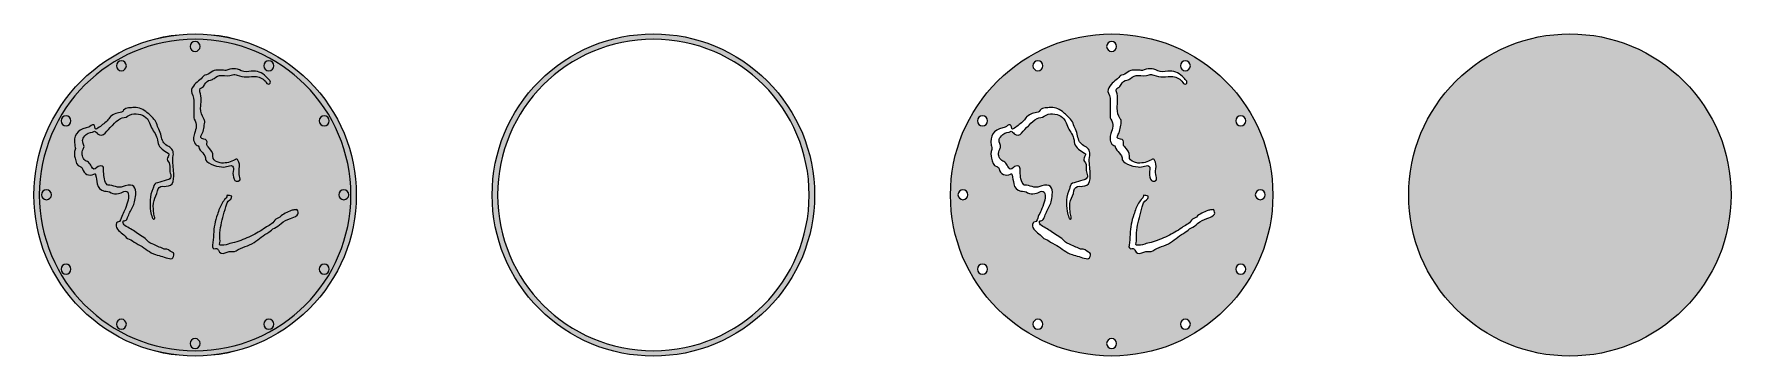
# Model space of a CAD drawing. Extents: x 98 to 4334, y -902 to -98.
import ezdxf

# ---------------------------------------------------------------- set-up
doc = ezdxf.new("R2010")
doc.units = 0
doc.header["$MEASUREMENT"] = 0
doc.layers.add('Layer 1', color=7, linetype='Continuous')

msp = doc.modelspace()

# ---------------------------------------------------------------- hatches: boundary and pattern name
at = {"layer": 'Layer 1', "true_color": 0xed1c24}
h = msp.add_hatch(color=240, dxfattribs=at)
h.dxf.hatch_style = 2
edge = h.paths.add_edge_path()
edge.add_spline(control_points=[(784.5, -215.5), (708.5, -139.5), (607.5, -97.6), (500, -97.6), (392.5, -97.6), (291.5, -139.5), (215.5, -215.5), (139.5, -291.5), (97.6, -392.5), (97.6, -500), (97.6, -607.5), (139.5, -708.5), (215.5, -784.5), (291.5, -860.5), (392.5, -902.4), (500, -902.4), (607.5, -902.4), (708.5, -860.5), (784.5, -784.5), (860.5, -708.5), (902.4, -607.5), (902.4, -500), (902.4, -392.5), (860.5, -291.5), (784.5, -215.5)], knot_values=[0, 0, 0, 0, 1, 1, 1, 2, 2, 2, 3, 3, 3, 4, 4, 4, 5, 5, 5, 6, 6, 6, 7, 7, 7, 8, 8, 8, 8], degree=3, periodic=1)
at = {"layer": 'Layer 1', "true_color": 0xe00724}
h = msp.add_hatch(color=242, dxfattribs=at)
h.dxf.hatch_style = 2
edge = h.paths.add_edge_path()
edge.add_spline(control_points=[(784.5, -215.5), (708.5, -139.5), (607.5, -97.6), (500, -97.6), (392.5, -97.6), (291.5, -139.5), (215.5, -215.5), (139.5, -291.5), (97.6, -392.5), (97.6, -500), (97.6, -607.5), (139.5, -708.5), (215.5, -784.5), (291.5, -860.5), (392.5, -902.4), (500, -902.4), (607.5, -902.4), (708.5, -860.5), (784.5, -784.5), (860.5, -708.5), (902.4, -607.5), (902.4, -500), (902.4, -392.5), (860.5, -291.5), (784.5, -215.5)], knot_values=[0, 0, 0, 0, 1, 1, 1, 2, 2, 2, 3, 3, 3, 4, 4, 4, 5, 5, 5, 6, 6, 6, 7, 7, 7, 8, 8, 8, 8], degree=3, periodic=1)
edge = h.paths.add_edge_path()
edge.add_spline(control_points=[(500, -888.9), (285.2, -888.9), (111.1, -714.8), (111.1, -500), (111.1, -285.2), (285.2, -111.1), (500, -111.1), (714.8, -111.1), (888.9, -285.2), (888.9, -500), (888.9, -714.8), (714.8, -888.9), (500, -888.9)], knot_values=[0, 0, 0, 0, 1, 1, 1, 2, 2, 2, 3, 3, 3, 4, 4, 4, 4], degree=3, periodic=1)
at = {"layer": 'Layer 1', "true_color": 0xffffff}
h = msp.add_hatch(color=7, dxfattribs=at)
h.dxf.hatch_style = 2
edge = h.paths.add_edge_path()
edge.add_spline(control_points=[(784.5, -215.5), (708.5, -139.5), (607.5, -97.7), (500, -97.7), (392.5, -97.7), (291.5, -139.5), (215.5, -215.5), (139.5, -291.5), (97.7, -392.5), (97.7, -500), (97.7, -607.5), (139.5, -708.5), (215.5, -784.5), (291.5, -860.5), (392.5, -902.3), (500, -902.3), (607.5, -902.3), (708.5, -860.5), (784.5, -784.5), (860.5, -708.5), (902.3, -607.5), (902.3, -500), (902.3, -392.5), (860.5, -291.5), (784.5, -215.5)], knot_values=[0, 0, 0, 0, 1, 1, 1, 2, 2, 2, 3, 3, 3, 4, 4, 4, 5, 5, 5, 6, 6, 6, 7, 7, 7, 8, 8, 8, 8], degree=3, periodic=1)
edge = h.paths.add_edge_path()
edge.add_spline(control_points=[(684, -164.6), (690.9, -164.6), (696.5, -170.2), (696.5, -177.1), (696.5, -184), (690.9, -189.6), (684, -189.6), (677.1, -189.6), (671.6, -184), (671.6, -177.1), (671.6, -170.2), (677.1, -164.6), (684, -164.6)], knot_values=[0, 0, 0, 0, 1, 1, 1, 2, 2, 2, 3, 3, 3, 4, 4, 4, 4], degree=3, periodic=1)
edge = h.paths.add_edge_path()
edge.add_spline(control_points=[(500, -116.4), (506.9, -116.4), (512.5, -122), (512.5, -128.8), (512.5, -135.7), (506.9, -141.3), (500, -141.3), (493.1, -141.3), (487.5, -135.7), (487.5, -128.8), (487.5, -122), (493.1, -116.4), (500, -116.4)], knot_values=[0, 0, 0, 0, 1, 1, 1, 2, 2, 2, 3, 3, 3, 4, 4, 4, 4], degree=3, periodic=1)
edge = h.paths.add_edge_path()
edge.add_spline(control_points=[(316, -164.6), (322.9, -164.6), (328.4, -170.2), (328.4, -177.1), (328.4, -184), (322.9, -189.6), (316, -189.6), (309.1, -189.6), (303.5, -184), (303.5, -177.1), (303.5, -170.2), (309.1, -164.6), (316, -164.6)], knot_values=[0, 0, 0, 0, 1, 1, 1, 2, 2, 2, 3, 3, 3, 4, 4, 4, 4], degree=3, periodic=1)
edge = h.paths.add_edge_path()
edge.add_spline(control_points=[(128.8, -511.8), (122, -511.8), (116.4, -506.2), (116.4, -499.3), (116.4, -492.4), (122, -486.9), (128.8, -486.9), (135.7, -486.9), (141.3, -492.4), (141.3, -499.3), (141.3, -506.2), (135.7, -511.8), (128.8, -511.8)], knot_values=[0, 0, 0, 0, 1, 1, 1, 2, 2, 2, 3, 3, 3, 4, 4, 4, 4], degree=3, periodic=1)
edge = h.paths.add_edge_path()
edge.add_spline(control_points=[(177.7, -697.7), (170.8, -697.7), (165.2, -692.1), (165.2, -685.3), (165.2, -678.4), (170.8, -672.8), (177.7, -672.8), (184.6, -672.8), (190.1, -678.4), (190.1, -685.3), (190.1, -692.1), (184.6, -697.7), (177.7, -697.7)], knot_values=[0, 0, 0, 0, 1, 1, 1, 2, 2, 2, 3, 3, 3, 4, 4, 4, 4], degree=3, periodic=1)
edge = h.paths.add_edge_path()
edge.add_spline(control_points=[(177.7, -327.2), (170.8, -327.2), (165.2, -321.6), (165.2, -314.7), (165.2, -307.9), (170.8, -302.3), (177.7, -302.3), (184.6, -302.3), (190.1, -307.9), (190.1, -314.7), (190.1, -321.6), (184.6, -327.2), (177.7, -327.2)], knot_values=[0, 0, 0, 0, 1, 1, 1, 2, 2, 2, 3, 3, 3, 4, 4, 4, 4], degree=3, periodic=1)
edge = h.paths.add_edge_path()
edge.add_spline(control_points=[(316, -835.4), (309.1, -835.4), (303.5, -829.8), (303.5, -822.9), (303.5, -816), (309.1, -810.4), (316, -810.4), (322.9, -810.4), (328.4, -816), (328.4, -822.9), (328.4, -829.8), (322.9, -835.4), (316, -835.4)], knot_values=[0, 0, 0, 0, 1, 1, 1, 2, 2, 2, 3, 3, 3, 4, 4, 4, 4], degree=3, periodic=1)
edge = h.paths.add_edge_path()
edge.add_spline(control_points=[(446.3, -654), (444.7, -658.2), (441.1, -660.1), (436.2, -659), (424.3, -656.1), (412.8, -652.1), (401.1, -648.6), (386.2, -644.1), (375.8, -633.3), (363, -626.1), (356.4, -622.3), (348.6, -619), (343.5, -614.6), (338.4, -610.2), (331.3, -610.1), (328, -605.8), (320.9, -596.5), (309.3, -592.1), (303.7, -581.4), (301.9, -577.7), (302.2, -568.3), (305.9, -567.9), (315.2, -566.7), (314.5, -558.9), (316.8, -553.4), (319, -548.3), (322.2, -543.5), (323.9, -538.6), (328.8, -524.9), (336.3, -511.5), (333.1, -495.9), (332.1, -491.1), (327.6, -488.9), (322.4, -491.1), (317.7, -493.1), (313.7, -496.1), (308.4, -496.6), (302, -497.3), (296.1, -498.3), (290.2, -494.3), (285.3, -490.9), (279.1, -491.3), (273.4, -490.2), (264.1, -488.4), (257.3, -481.5), (255.8, -471.9), (254.6, -464.5), (252.9, -457.2), (251.6, -449.8), (251.1, -446.9), (250.4, -446.2), (247.4, -447.9), (236.3, -454.6), (221.1, -447.4), (219, -434.7), (218.5, -432.3), (216.8, -430.2), (215, -429.9), (202.7, -427.5), (202.9, -416.9), (200.3, -408.2), (198.2, -400.9), (198, -393.6), (200.8, -386.1), (201.9, -383.2), (200, -379.1), (199.5, -375.6), (195.7, -352), (205, -338.3), (228, -332.4), (232.5, -331.3), (236.8, -330.2), (240.4, -326.8), (244.9, -322.6), (249.2, -324), (249.8, -330), (250.6, -337), (252.7, -336), (257.5, -332.7), (265.5, -327.3), (273.1, -321.4), (280.3, -314.9), (283.7, -311.8), (284.7, -307.5), (288.5, -304.3), (296.8, -297.2), (306.3, -294.8), (316.3, -293), (317.5, -292.8), (319, -292.2), (319.4, -291.3), (324.7, -280.3), (335.6, -282.9), (344.3, -281.7), (356.4, -280.1), (366.9, -284.2), (377, -291.8), (384.7, -297.6), (391, -303.7), (397.3, -310.9), (401.3, -315.5), (404.1, -318.9), (405, -325.1), (405.8, -330.1), (409.6, -334.6), (411.5, -339.6), (413.4, -344.9), (415, -350.5), (416, -356.1), (418, -367), (424.1, -374), (434, -378.7), (442.7, -382.9), (447.3, -392.4), (445.2, -401.6), (442.3, -414.6), (445.7, -427.2), (446.3, -439.9), (446.7, -448.9), (447.3, -457.8), (445.1, -466.5), (443, -475.3), (435.3, -477.1), (427.6, -478.2), (425, -478.6), (422.3, -478.3), (419.6, -478.3), (412.5, -478.4), (407.3, -482.8), (406, -489.6), (404.4, -498.2), (400.5, -505.9), (397.4, -514), (394, -522.9), (396, -532.2), (396.3, -541.3), (396.4, -545.8), (398.1, -550.3), (398.8, -554.8), (399.1, -556.7), (400.1, -559.7), (397.3, -560.3), (394.9, -560.7), (393.8, -558.1), (393.2, -555.9), (391.6, -550.9), (389.5, -545.9), (388.8, -540.7), (386.5, -521.6), (386.1, -502.6), (394.8, -484.7), (395.4, -483.4), (395.5, -481.9), (395.9, -480.5), (397.5, -475), (399.6, -470.5), (406.4, -469.2), (413.6, -467.8), (420.7, -465.2), (427.8, -463.3), (437.8, -460.6), (442.6, -456.2), (438, -445.2), (436.3, -441), (436.7, -436.6), (436.8, -432.3), (436.9, -426.4), (437, -421), (432.4, -416.1), (429.5, -412.9), (430.4, -408.5), (432.4, -404.5), (436.6, -396.4), (435.6, -397.7), (428.2, -393.1), (418.5, -387.1), (407.5, -379.2), (406.8, -367.4), (406, -354.5), (399.5, -345.7), (393.4, -335.9), (390.3, -331), (388.5, -325.3), (386.5, -320), (380.5, -303.7), (368, -298.7), (352.8, -297.1), (344.8, -296.9), (338.1, -298.7), (331.5, -303.4), (326.6, -306.9), (319.5, -305.7), (313.8, -309), (306.3, -313.3), (299.8, -318.6), (294.3, -325.2), (293.7, -325.9), (293.2, -326.8), (292.5, -327.4), (286.2, -333), (280.3, -338.7), (275.3, -345.7), (271.1, -351.6), (262.5, -351.2), (256.7, -347), (254, -345), (251.2, -339.7), (249.2, -340.9), (242.6, -344.8), (234.3, -342.9), (228.4, -348.7), (218, -359.1), (216.8, -362.1), (222.4, -376.1), (224, -380.1), (221.9, -382.6), (220.5, -385.5), (215.9, -395.2), (217, -403.9), (223.4, -411.7), (226.2, -415), (230.5, -415.3), (233.6, -418.4), (236.8, -421.5), (239.3, -424.7), (241.1, -428.8), (244.4, -436.5), (249, -437.2), (254.7, -431.3), (258.2, -427.5), (263.5, -426.9), (268, -428.1), (272.5, -429.3), (271, -433.8), (271.3, -437.8), (272.1, -449.6), (271.9, -461.9), (279, -472.4), (280, -473.8), (281.1, -475.7), (282.7, -475.6), (295.5, -474.9), (307.4, -484.4), (320.6, -478.9), (322.2, -478.2), (323.8, -477.7), (325.4, -477.2), (346.4, -470), (353.3, -481.5), (351.9, -499.5), (351.4, -505.5), (350.2, -511.5), (348.9, -517.4), (347.8, -522), (346, -526.3), (343.4, -530.6), (338.6, -538.7), (335.2, -547.7), (331.6, -556.5), (330.3, -559.8), (328.9, -562.5), (325.4, -564), (323.3, -564.8), (319.3, -563.6), (319.6, -566.9), (319.9, -570.4), (321.5, -574.1), (324.8, -576.2), (334, -582), (344.1, -586.8), (352.6, -593.6), (362.2, -601.3), (374, -605.8), (382.3, -615.4), (385, -618.5), (389.4, -620.3), (393.2, -622.2), (402.4, -626.5), (411.7, -630.5), (421, -634.6), (421.8, -635), (422.9, -635.9), (423.6, -635.7), (431.7, -632.8), (436, -640.5), (442.4, -642.4), (448.3, -644.3), (447.9, -649.6), (446.3, -654)], knot_values=[0, 0, 0, 0, 1, 1, 1, 2, 2, 2, 3, 3, 3, 4, 4, 4, 5, 5, 5, 6, 6, 6, 7, 7, 7, 8, 8, 8, 9, 9, 9, 10, 10, 10, 11, 11, 11, 12, 12, 12, 13, 13, 13, 14, 14, 14, 15, 15, 15, 16, 16, 16, 17, 17, 17, 18, 18, 18, 19, 19, 19, 20, 20, 20, 21, 21, 21, 22, 22, 22, 23, 23, 23, 24, 24, 24, 25, 25, 25, 26, 26, 26, 27, 27, 27, 28, 28, 28, 29, 29, 29, 30, 30, 30, 31, 31, 31, 32, 32, 32, 33, 33, 33, 34, 34, 34, 35, 35, 35, 36, 36, 36, 37, 37, 37, 38, 38, 38, 39, 39, 39, 40, 40, 40, 41, 41, 41, 42, 42, 42, 43, 43, 43, 44, 44, 44, 45, 45, 45, 46, 46, 46, 47, 47, 47, 48, 48, 48, 49, 49, 49, 50, 50, 50, 51, 51, 51, 52, 52, 52, 53, 53, 53, 54, 54, 54, 55, 55, 55, 56, 56, 56, 57, 57, 57, 58, 58, 58, 59, 59, 59, 60, 60, 60, 61, 61, 61, 62, 62, 62, 63, 63, 63, 64, 64, 64, 65, 65, 65, 66, 66, 66, 67, 67, 67, 68, 68, 68, 69, 69, 69, 70, 70, 70, 71, 71, 71, 72, 72, 72, 73, 73, 73, 74, 74, 74, 75, 75, 75, 76, 76, 76, 77, 77, 77, 78, 78, 78, 79, 79, 79, 80, 80, 80, 81, 81, 81, 82, 82, 82, 83, 83, 83, 84, 84, 84, 85, 85, 85, 86, 86, 86, 87, 87, 87, 88, 88, 88, 89, 89, 89, 90, 90, 90, 91, 91, 91, 92, 92, 92, 93, 93, 93, 94, 94, 94, 95, 95, 95, 96, 96, 96, 96], degree=3, periodic=1)
edge = h.paths.add_edge_path()
edge.add_spline(control_points=[(500, -883.6), (493.1, -883.6), (487.5, -878), (487.5, -871.2), (487.5, -864.3), (493.1, -858.7), (500, -858.7), (506.9, -858.7), (512.5, -864.3), (512.5, -871.2), (512.5, -878), (506.9, -883.6), (500, -883.6)], knot_values=[0, 0, 0, 0, 1, 1, 1, 2, 2, 2, 3, 3, 3, 4, 4, 4, 4], degree=3, periodic=1)
edge = h.paths.add_edge_path()
edge.add_spline(control_points=[(527, -413.1), (526.8, -412.7), (526.1, -412.3), (526.2, -411.9), (527.8, -397.3), (511.7, -392.1), (508.9, -379.7), (508.1, -376), (503, -375.9), (500.8, -372.9), (494.3, -364.5), (495.3, -355.2), (498.3, -346.2), (502.3, -334.1), (506.8, -322.4), (497.6, -310.7), (496.1, -308.8), (496.6, -306.5), (496.6, -304.4), (496.5, -293.2), (496.3, -282), (496.6, -270.8), (496.8, -262.1), (496.2, -253.8), (492.1, -245.6), (489.1, -239.5), (491.6, -234.1), (495.8, -227.9), (502.6, -217.7), (513.7, -212.5), (520.7, -202.9), (521.5, -201.8), (523, -200.7), (524.3, -200.6), (530.7, -200.3), (535.5, -196.6), (540.3, -193), (549.8, -186), (560.6, -188), (571.1, -188.5), (573, -188.5), (574.7, -189.6), (576.7, -188.8), (589.7, -183.9), (602.6, -183.1), (615.3, -189.6), (623.4, -193.7), (631.8, -192), (640.2, -190.9), (654.5, -189), (666.6, -193.7), (676.7, -204), (679.9, -207.2), (683.3, -210.4), (686.2, -213.9), (688.3, -216.5), (689, -220.5), (686.1, -222.3), (682.9, -224.4), (679.8, -222.4), (677.7, -219), (671.9, -210.1), (662.9, -205.6), (653, -204.3), (645, -203.3), (636.7, -204.4), (628.4, -204.9), (620.8, -205.5), (612.8, -202.5), (605.1, -200.5), (601.2, -199.5), (597.1, -198.7), (593.7, -199.9), (584.6, -203), (575.6, -202.4), (566.5, -201.1), (558.7, -200.1), (552.9, -204.8), (547.4, -208.7), (544.4, -210.8), (542.1, -212.6), (538.3, -213), (531.5, -213.7), (527, -218.3), (523.8, -224), (521.8, -227.4), (519.9, -230.5), (515.8, -232), (510.5, -233.8), (511, -240.1), (512, -242.4), (517.5, -256), (513.9, -269.8), (513.8, -283.4), (513.8, -293.1), (516.7, -301.5), (521.5, -309.4), (523.2, -312.2), (524.7, -314.9), (524.1, -318.2), (522.4, -328.4), (521.8, -338.8), (516.7, -348.2), (512, -356.7), (512.9, -358.3), (522.1, -360.2), (528.3, -361.5), (531.3, -365.5), (529.6, -371.8), (528.5, -375.8), (530, -377.2), (532.6, -380.1), (538.4, -386.5), (545.5, -393.1), (544.4, -402.8), (543.5, -411.5), (549.6, -415.1), (555.1, -417.1), (557.6, -417.9), (561.6, -420.6), (565.8, -420.1), (566, -420.1), (566.1, -420.1), (566.3, -420.1), (578, -420.5), (589.6, -418.2), (599.4, -411.8), (599.8, -411.5), (600.2, -411.3), (600.6, -411), (602.8, -409.6), (605.8, -410.3), (607, -412.6), (610.6, -419.4), (612, -426.8), (610.3, -434.8), (609, -441), (609.4, -447), (611.1, -453.3), (612.1, -457.2), (614.8, -463.4), (607.4, -465.2), (600.5, -466.7), (597.2, -463.2), (595.5, -455.2), (594.1, -448.9), (594.4, -442.9), (595.5, -436.6), (596.3, -432), (595.4, -427.3), (590, -426.3), (590, -426.3), (570.7, -430.2), (570.7, -430.2), (559.7, -430.8), (531.2, -422.8), (527, -413.1)], knot_values=[0, 0, 0, 0, 1, 1, 1, 2, 2, 2, 3, 3, 3, 4, 4, 4, 5, 5, 5, 6, 6, 6, 7, 7, 7, 8, 8, 8, 9, 9, 9, 10, 10, 10, 11, 11, 11, 12, 12, 12, 13, 13, 13, 14, 14, 14, 15, 15, 15, 16, 16, 16, 17, 17, 17, 18, 18, 18, 19, 19, 19, 20, 20, 20, 21, 21, 21, 22, 22, 22, 23, 23, 23, 24, 24, 24, 25, 25, 25, 26, 26, 26, 27, 27, 27, 28, 28, 28, 29, 29, 29, 30, 30, 30, 31, 31, 31, 32, 32, 32, 33, 33, 33, 34, 34, 34, 35, 35, 35, 36, 36, 36, 37, 37, 37, 38, 38, 38, 39, 39, 39, 40, 40, 40, 41, 41, 41, 42, 42, 42, 43, 43, 43, 44, 44, 44, 45, 45, 45, 46, 46, 46, 47, 47, 47, 48, 48, 48, 49, 49, 49, 50, 50, 50, 51, 51, 51, 52, 52, 52, 52], degree=3, periodic=1)
edge = h.paths.add_edge_path()
edge.add_spline(control_points=[(684, -835.4), (677.1, -835.4), (671.6, -829.8), (671.6, -822.9), (671.6, -816), (677.1, -810.4), (684, -810.4), (690.9, -810.4), (696.5, -816), (696.5, -822.9), (696.5, -829.8), (690.9, -835.4), (684, -835.4)], knot_values=[0, 0, 0, 0, 1, 1, 1, 2, 2, 2, 3, 3, 3, 4, 4, 4, 4], degree=3, periodic=1)
edge = h.paths.add_edge_path()
edge.add_spline(control_points=[(754.4, -550.7), (749.3, -554.4), (744.1, -557.2), (737.9, -558.9), (729.4, -561.3), (721.6, -565.4), (714.7, -571.4), (709.7, -575.7), (704.3, -579.9), (698, -582.6), (692.5, -584.9), (689.5, -590.5), (683.9, -593.2), (670.6, -599.9), (659.8, -610.4), (647.3, -618.5), (633, -627.7), (616.1, -629.6), (602.5, -639.3), (597.9, -642.6), (591.1, -639.6), (585.4, -641.3), (582, -642.4), (578.5, -643.1), (575.1, -644.7), (567.5, -648.2), (561.2, -645.9), (558, -638.2), (556.4, -634.7), (555.5, -632.6), (550.7, -633.9), (544.9, -635.6), (542.3, -631), (543.4, -624.9), (545, -616.1), (545.5, -607.2), (546.1, -598.3), (547.1, -581.4), (549.2, -564.8), (555.8, -548.8), (557.7, -544), (558.5, -538.5), (560.8, -533.4), (564.8, -524.4), (569.2, -515.8), (576.3, -508.8), (578.6, -506.5), (579.9, -503.6), (579.7, -500.2), (583.6, -501.2), (587.5, -502.1), (591.4, -503), (591.6, -507), (590.1, -510.6), (586.8, -512.4), (579.9, -516.3), (578.3, -522.9), (576.6, -529.7), (574.3, -538.6), (571.1, -547.2), (569.2, -556.1), (565.4, -573), (560.3, -589.7), (562.1, -607.3), (562.1, -608), (562, -608.8), (562.1, -609.5), (563.3, -615), (559.1, -624.6), (561.5, -625.1), (568.1, -626.4), (575.9, -625), (582.5, -622.7), (587.8, -620.8), (593.2, -620.4), (598.5, -618.7), (612.5, -614.3), (626.1, -609.1), (639.4, -602.7), (651.9, -596.8), (664, -589.6), (675, -581.9), (683, -576.3), (693.4, -572.4), (699.2, -563), (701.7, -559), (707.9, -558.8), (711.7, -555), (719.6, -547.3), (729.7, -542.7), (740, -538.8), (743.1, -537.7), (746, -537.4), (749.1, -537), (751.6, -536.7), (755.1, -535.2), (756.2, -539.6), (757.1, -543.6), (759, -547.4), (754.4, -550.7)], knot_values=[0, 0, 0, 0, 1, 1, 1, 2, 2, 2, 3, 3, 3, 4, 4, 4, 5, 5, 5, 6, 6, 6, 7, 7, 7, 8, 8, 8, 9, 9, 9, 10, 10, 10, 11, 11, 11, 12, 12, 12, 13, 13, 13, 14, 14, 14, 15, 15, 15, 16, 16, 16, 17, 17, 17, 18, 18, 18, 19, 19, 19, 20, 20, 20, 21, 21, 21, 22, 22, 22, 23, 23, 23, 24, 24, 24, 25, 25, 25, 26, 26, 26, 27, 27, 27, 28, 28, 28, 29, 29, 29, 30, 30, 30, 31, 31, 31, 32, 32, 32, 33, 33, 33, 33], degree=3, periodic=1)
edge = h.paths.add_edge_path()
edge.add_spline(control_points=[(822.3, -697.7), (815.4, -697.7), (809.9, -692.1), (809.9, -685.3), (809.9, -678.4), (815.4, -672.8), (822.3, -672.8), (829.2, -672.8), (834.8, -678.4), (834.8, -685.3), (834.8, -692.1), (829.2, -697.7), (822.3, -697.7)], knot_values=[0, 0, 0, 0, 1, 1, 1, 2, 2, 2, 3, 3, 3, 4, 4, 4, 4], degree=3, periodic=1)
edge = h.paths.add_edge_path()
edge.add_spline(control_points=[(822.3, -327.2), (815.4, -327.2), (809.9, -321.6), (809.9, -314.7), (809.9, -307.9), (815.4, -302.3), (822.3, -302.3), (829.2, -302.3), (834.8, -307.9), (834.8, -314.7), (834.8, -321.6), (829.2, -327.2), (822.3, -327.2)], knot_values=[0, 0, 0, 0, 1, 1, 1, 2, 2, 2, 3, 3, 3, 4, 4, 4, 4], degree=3, periodic=1)
edge = h.paths.add_edge_path()
edge.add_spline(control_points=[(871.2, -511.8), (864.3, -511.8), (858.7, -506.2), (858.7, -499.3), (858.7, -492.4), (864.3, -486.9), (871.2, -486.9), (878, -486.9), (883.6, -492.4), (883.6, -499.3), (883.6, -506.2), (878, -511.8), (871.2, -511.8)], knot_values=[0, 0, 0, 0, 1, 1, 1, 2, 2, 2, 3, 3, 3, 4, 4, 4, 4], degree=3, periodic=1)
at = {"layer": 'Layer 1', "true_color": 0xe00724}
h = msp.add_hatch(color=242, dxfattribs=at)
h.dxf.hatch_style = 2
edge = h.paths.add_edge_path()
edge.add_spline(control_points=[(1928.5, -215.5), (1852.5, -139.5), (1751.5, -97.6), (1644, -97.6), (1536.5, -97.6), (1435.5, -139.5), (1359.5, -215.5), (1283.5, -291.5), (1241.6, -392.5), (1241.6, -500), (1241.6, -607.5), (1283.5, -708.5), (1359.5, -784.5), (1435.5, -860.5), (1536.5, -902.4), (1644, -902.4), (1751.5, -902.4), (1852.5, -860.5), (1928.5, -784.5), (2004.5, -708.5), (2046.4, -607.5), (2046.4, -500), (2046.4, -392.5), (2004.5, -291.5), (1928.5, -215.5)], knot_values=[0, 0, 0, 0, 1, 1, 1, 2, 2, 2, 3, 3, 3, 4, 4, 4, 5, 5, 5, 6, 6, 6, 7, 7, 7, 8, 8, 8, 8], degree=3, periodic=1)
edge = h.paths.add_edge_path()
edge.add_spline(control_points=[(1644, -888.9), (1429.2, -888.9), (1255.1, -714.8), (1255.1, -500), (1255.1, -285.2), (1429.2, -111.1), (1644, -111.1), (1858.8, -111.1), (2032.9, -285.2), (2032.9, -500), (2032.9, -714.8), (1858.8, -888.9), (1644, -888.9)], knot_values=[0, 0, 0, 0, 1, 1, 1, 2, 2, 2, 3, 3, 3, 4, 4, 4, 4], degree=3, periodic=1)
at = {"layer": 'Layer 1', "true_color": 0xffffff}
h = msp.add_hatch(color=7, dxfattribs=at)
h.dxf.hatch_style = 2
edge = h.paths.add_edge_path()
edge.add_spline(control_points=[(3072.5, -215.5), (2996.5, -139.5), (2895.5, -97.7), (2788, -97.7), (2680.5, -97.7), (2579.5, -139.5), (2503.5, -215.5), (2427.5, -291.5), (2385.7, -392.5), (2385.7, -500), (2385.7, -607.5), (2427.5, -708.5), (2503.5, -784.5), (2579.5, -860.5), (2680.5, -902.3), (2788, -902.3), (2895.5, -902.3), (2996.5, -860.5), (3072.5, -784.5), (3148.5, -708.5), (3190.3, -607.5), (3190.3, -500), (3190.3, -392.5), (3148.5, -291.5), (3072.5, -215.5)], knot_values=[0, 0, 0, 0, 1, 1, 1, 2, 2, 2, 3, 3, 3, 4, 4, 4, 5, 5, 5, 6, 6, 6, 7, 7, 7, 8, 8, 8, 8], degree=3, periodic=1)
edge = h.paths.add_edge_path()
edge.add_spline(control_points=[(2972, -164.6), (2978.9, -164.6), (2984.5, -170.2), (2984.5, -177.1), (2984.5, -184), (2978.9, -189.6), (2972, -189.6), (2965.1, -189.6), (2959.6, -184), (2959.6, -177.1), (2959.6, -170.2), (2965.1, -164.6), (2972, -164.6)], knot_values=[0, 0, 0, 0, 1, 1, 1, 2, 2, 2, 3, 3, 3, 4, 4, 4, 4], degree=3, periodic=1)
edge = h.paths.add_edge_path()
edge.add_spline(control_points=[(2788, -116.4), (2794.9, -116.4), (2800.5, -122), (2800.5, -128.8), (2800.5, -135.7), (2794.9, -141.3), (2788, -141.3), (2781.1, -141.3), (2775.5, -135.7), (2775.5, -128.8), (2775.5, -122), (2781.1, -116.4), (2788, -116.4)], knot_values=[0, 0, 0, 0, 1, 1, 1, 2, 2, 2, 3, 3, 3, 4, 4, 4, 4], degree=3, periodic=1)
edge = h.paths.add_edge_path()
edge.add_spline(control_points=[(2604, -164.6), (2610.9, -164.6), (2616.4, -170.2), (2616.4, -177.1), (2616.4, -184), (2610.9, -189.6), (2604, -189.6), (2597.1, -189.6), (2591.5, -184), (2591.5, -177.1), (2591.5, -170.2), (2597.1, -164.6), (2604, -164.6)], knot_values=[0, 0, 0, 0, 1, 1, 1, 2, 2, 2, 3, 3, 3, 4, 4, 4, 4], degree=3, periodic=1)
edge = h.paths.add_edge_path()
edge.add_spline(control_points=[(2416.8, -511.8), (2410, -511.8), (2404.4, -506.2), (2404.4, -499.3), (2404.4, -492.4), (2410, -486.9), (2416.8, -486.9), (2423.7, -486.9), (2429.3, -492.4), (2429.3, -499.3), (2429.3, -506.2), (2423.7, -511.8), (2416.8, -511.8)], knot_values=[0, 0, 0, 0, 1, 1, 1, 2, 2, 2, 3, 3, 3, 4, 4, 4, 4], degree=3, periodic=1)
edge = h.paths.add_edge_path()
edge.add_spline(control_points=[(2465.7, -697.7), (2458.8, -697.7), (2453.2, -692.1), (2453.2, -685.3), (2453.2, -678.4), (2458.8, -672.8), (2465.7, -672.8), (2472.6, -672.8), (2478.1, -678.4), (2478.1, -685.3), (2478.1, -692.1), (2472.6, -697.7), (2465.7, -697.7)], knot_values=[0, 0, 0, 0, 1, 1, 1, 2, 2, 2, 3, 3, 3, 4, 4, 4, 4], degree=3, periodic=1)
edge = h.paths.add_edge_path()
edge.add_spline(control_points=[(2465.7, -327.2), (2458.8, -327.2), (2453.2, -321.6), (2453.2, -314.7), (2453.2, -307.9), (2458.8, -302.3), (2465.7, -302.3), (2472.6, -302.3), (2478.1, -307.9), (2478.1, -314.7), (2478.1, -321.6), (2472.6, -327.2), (2465.7, -327.2)], knot_values=[0, 0, 0, 0, 1, 1, 1, 2, 2, 2, 3, 3, 3, 4, 4, 4, 4], degree=3, periodic=1)
edge = h.paths.add_edge_path()
edge.add_spline(control_points=[(2604, -835.4), (2597.1, -835.4), (2591.5, -829.8), (2591.5, -822.9), (2591.5, -816), (2597.1, -810.4), (2604, -810.4), (2610.9, -810.4), (2616.4, -816), (2616.4, -822.9), (2616.4, -829.8), (2610.9, -835.4), (2604, -835.4)], knot_values=[0, 0, 0, 0, 1, 1, 1, 2, 2, 2, 3, 3, 3, 4, 4, 4, 4], degree=3, periodic=1)
edge = h.paths.add_edge_path()
edge.add_spline(control_points=[(2734.3, -654), (2732.7, -658.2), (2729.1, -660.1), (2724.2, -659), (2712.3, -656.1), (2700.8, -652.1), (2689.1, -648.6), (2674.2, -644.1), (2663.8, -633.3), (2651, -626.1), (2644.4, -622.3), (2636.6, -619), (2631.5, -614.6), (2626.4, -610.2), (2619.3, -610.1), (2616, -605.8), (2608.9, -596.5), (2597.3, -592.1), (2591.7, -581.4), (2589.9, -577.7), (2590.2, -568.3), (2593.9, -567.9), (2603.2, -566.7), (2602.5, -558.9), (2604.8, -553.4), (2607, -548.3), (2610.2, -543.5), (2611.9, -538.6), (2616.8, -524.9), (2624.3, -511.5), (2621.1, -495.9), (2620.1, -491.1), (2615.6, -488.9), (2610.4, -491.1), (2605.7, -493.1), (2601.7, -496.1), (2596.4, -496.6), (2590, -497.3), (2584.1, -498.3), (2578.2, -494.3), (2573.3, -490.9), (2567.1, -491.3), (2561.4, -490.2), (2552.1, -488.4), (2545.3, -481.5), (2543.8, -471.9), (2542.6, -464.5), (2540.9, -457.2), (2539.6, -449.8), (2539.1, -446.9), (2538.4, -446.2), (2535.4, -447.9), (2524.3, -454.6), (2509.1, -447.4), (2507, -434.7), (2506.5, -432.3), (2504.8, -430.2), (2503, -429.9), (2490.7, -427.5), (2490.9, -416.9), (2488.3, -408.2), (2486.2, -400.9), (2486, -393.6), (2488.8, -386.1), (2489.9, -383.2), (2488, -379.1), (2487.5, -375.6), (2483.7, -352), (2493, -338.3), (2516, -332.4), (2520.5, -331.3), (2524.8, -330.2), (2528.4, -326.8), (2532.9, -322.6), (2537.2, -324), (2537.8, -330), (2538.6, -337), (2540.7, -336), (2545.5, -332.7), (2553.5, -327.3), (2561.1, -321.4), (2568.3, -314.9), (2571.7, -311.8), (2572.7, -307.5), (2576.5, -304.3), (2584.8, -297.2), (2594.3, -294.8), (2604.3, -293), (2605.5, -292.8), (2607, -292.2), (2607.4, -291.3), (2612.7, -280.3), (2623.6, -282.9), (2632.3, -281.7), (2644.4, -280.1), (2654.9, -284.2), (2665, -291.8), (2672.7, -297.6), (2679, -303.7), (2685.3, -310.9), (2689.3, -315.5), (2692.1, -318.9), (2693, -325.1), (2693.8, -330.1), (2697.6, -334.6), (2699.5, -339.6), (2701.4, -344.9), (2703, -350.5), (2704, -356.1), (2706, -367), (2712.1, -374), (2722, -378.7), (2730.7, -382.9), (2735.3, -392.4), (2733.2, -401.6), (2730.3, -414.6), (2733.7, -427.2), (2734.3, -439.9), (2734.7, -448.9), (2735.3, -457.8), (2733.1, -466.5), (2731, -475.3), (2723.3, -477.1), (2715.6, -478.2), (2713, -478.6), (2710.3, -478.3), (2707.6, -478.3), (2700.5, -478.4), (2695.3, -482.8), (2694, -489.6), (2692.4, -498.2), (2688.5, -505.9), (2685.4, -514), (2682, -522.9), (2684, -532.2), (2684.3, -541.3), (2684.4, -545.8), (2686.1, -550.3), (2686.8, -554.8), (2687.1, -556.7), (2688.1, -559.7), (2685.3, -560.3), (2682.9, -560.7), (2681.8, -558.1), (2681.2, -555.9), (2679.6, -550.9), (2677.5, -545.9), (2676.8, -540.7), (2674.5, -521.6), (2674.1, -502.6), (2682.8, -484.7), (2683.4, -483.4), (2683.5, -481.9), (2683.9, -480.5), (2685.5, -475), (2687.6, -470.5), (2694.4, -469.2), (2701.6, -467.8), (2708.7, -465.2), (2715.8, -463.3), (2725.8, -460.6), (2730.6, -456.2), (2726, -445.2), (2724.3, -441), (2724.7, -436.6), (2724.8, -432.3), (2724.9, -426.4), (2725, -421), (2720.4, -416.1), (2717.5, -412.9), (2718.4, -408.5), (2720.4, -404.5), (2724.6, -396.4), (2723.6, -397.7), (2716.2, -393.1), (2706.5, -387.1), (2695.5, -379.2), (2694.8, -367.4), (2694, -354.5), (2687.5, -345.7), (2681.4, -335.9), (2678.3, -331), (2676.5, -325.3), (2674.5, -320), (2668.5, -303.7), (2656, -298.7), (2640.8, -297.1), (2632.8, -296.9), (2626.1, -298.7), (2619.5, -303.4), (2614.6, -306.9), (2607.5, -305.7), (2601.8, -309), (2594.3, -313.3), (2587.8, -318.6), (2582.3, -325.2), (2581.7, -325.9), (2581.2, -326.8), (2580.5, -327.4), (2574.2, -333), (2568.3, -338.7), (2563.3, -345.7), (2559.1, -351.6), (2550.5, -351.2), (2544.7, -347), (2542, -345), (2539.2, -339.7), (2537.2, -340.9), (2530.6, -344.8), (2522.3, -342.9), (2516.4, -348.7), (2506, -359.1), (2504.8, -362.1), (2510.4, -376.1), (2512, -380.1), (2509.9, -382.6), (2508.5, -385.5), (2503.9, -395.2), (2505, -403.9), (2511.4, -411.7), (2514.2, -415), (2518.5, -415.3), (2521.6, -418.4), (2524.8, -421.5), (2527.3, -424.7), (2529.1, -428.8), (2532.4, -436.5), (2537, -437.2), (2542.7, -431.3), (2546.2, -427.5), (2551.5, -426.9), (2556, -428.1), (2560.5, -429.3), (2559, -433.8), (2559.3, -437.8), (2560.1, -449.6), (2559.9, -461.9), (2567, -472.4), (2568, -473.8), (2569.1, -475.7), (2570.7, -475.6), (2583.5, -474.9), (2595.4, -484.4), (2608.6, -478.9), (2610.2, -478.2), (2611.8, -477.7), (2613.4, -477.2), (2634.4, -470), (2641.3, -481.5), (2639.9, -499.5), (2639.4, -505.5), (2638.2, -511.5), (2636.9, -517.4), (2635.8, -522), (2634, -526.3), (2631.4, -530.6), (2626.6, -538.7), (2623.2, -547.7), (2619.6, -556.5), (2618.3, -559.8), (2616.9, -562.5), (2613.4, -564), (2611.3, -564.8), (2607.3, -563.6), (2607.6, -566.9), (2607.9, -570.4), (2609.5, -574.1), (2612.8, -576.2), (2622, -582), (2632.1, -586.8), (2640.6, -593.6), (2650.2, -601.3), (2662, -605.8), (2670.3, -615.4), (2673, -618.5), (2677.4, -620.3), (2681.2, -622.2), (2690.4, -626.5), (2699.7, -630.5), (2709, -634.6), (2709.8, -635), (2710.9, -635.9), (2711.6, -635.7), (2719.7, -632.8), (2724, -640.5), (2730.4, -642.4), (2736.3, -644.3), (2735.9, -649.6), (2734.3, -654)], knot_values=[0, 0, 0, 0, 1, 1, 1, 2, 2, 2, 3, 3, 3, 4, 4, 4, 5, 5, 5, 6, 6, 6, 7, 7, 7, 8, 8, 8, 9, 9, 9, 10, 10, 10, 11, 11, 11, 12, 12, 12, 13, 13, 13, 14, 14, 14, 15, 15, 15, 16, 16, 16, 17, 17, 17, 18, 18, 18, 19, 19, 19, 20, 20, 20, 21, 21, 21, 22, 22, 22, 23, 23, 23, 24, 24, 24, 25, 25, 25, 26, 26, 26, 27, 27, 27, 28, 28, 28, 29, 29, 29, 30, 30, 30, 31, 31, 31, 32, 32, 32, 33, 33, 33, 34, 34, 34, 35, 35, 35, 36, 36, 36, 37, 37, 37, 38, 38, 38, 39, 39, 39, 40, 40, 40, 41, 41, 41, 42, 42, 42, 43, 43, 43, 44, 44, 44, 45, 45, 45, 46, 46, 46, 47, 47, 47, 48, 48, 48, 49, 49, 49, 50, 50, 50, 51, 51, 51, 52, 52, 52, 53, 53, 53, 54, 54, 54, 55, 55, 55, 56, 56, 56, 57, 57, 57, 58, 58, 58, 59, 59, 59, 60, 60, 60, 61, 61, 61, 62, 62, 62, 63, 63, 63, 64, 64, 64, 65, 65, 65, 66, 66, 66, 67, 67, 67, 68, 68, 68, 69, 69, 69, 70, 70, 70, 71, 71, 71, 72, 72, 72, 73, 73, 73, 74, 74, 74, 75, 75, 75, 76, 76, 76, 77, 77, 77, 78, 78, 78, 79, 79, 79, 80, 80, 80, 81, 81, 81, 82, 82, 82, 83, 83, 83, 84, 84, 84, 85, 85, 85, 86, 86, 86, 87, 87, 87, 88, 88, 88, 89, 89, 89, 90, 90, 90, 91, 91, 91, 92, 92, 92, 93, 93, 93, 94, 94, 94, 95, 95, 95, 96, 96, 96, 96], degree=3, periodic=1)
edge = h.paths.add_edge_path()
edge.add_spline(control_points=[(2788, -883.6), (2781.1, -883.6), (2775.5, -878), (2775.5, -871.2), (2775.5, -864.3), (2781.1, -858.7), (2788, -858.7), (2794.9, -858.7), (2800.5, -864.3), (2800.5, -871.2), (2800.5, -878), (2794.9, -883.6), (2788, -883.6)], knot_values=[0, 0, 0, 0, 1, 1, 1, 2, 2, 2, 3, 3, 3, 4, 4, 4, 4], degree=3, periodic=1)
edge = h.paths.add_edge_path()
edge.add_spline(control_points=[(2815, -413.1), (2814.8, -412.7), (2814.1, -412.3), (2814.2, -411.9), (2815.8, -397.3), (2799.7, -392.1), (2796.9, -379.7), (2796.1, -376), (2791, -375.9), (2788.8, -372.9), (2782.3, -364.5), (2783.3, -355.2), (2786.3, -346.2), (2790.3, -334.1), (2794.8, -322.4), (2785.6, -310.7), (2784.1, -308.8), (2784.6, -306.5), (2784.6, -304.4), (2784.5, -293.2), (2784.3, -282), (2784.6, -270.8), (2784.8, -262.1), (2784.2, -253.8), (2780.1, -245.6), (2777.1, -239.5), (2779.6, -234.1), (2783.8, -227.9), (2790.6, -217.7), (2801.7, -212.5), (2808.7, -202.9), (2809.5, -201.8), (2811, -200.7), (2812.3, -200.6), (2818.7, -200.3), (2823.5, -196.6), (2828.3, -193), (2837.8, -186), (2848.6, -188), (2859.1, -188.5), (2861, -188.5), (2862.7, -189.6), (2864.7, -188.8), (2877.7, -183.9), (2890.6, -183.1), (2903.3, -189.6), (2911.4, -193.7), (2919.8, -192), (2928.2, -190.9), (2942.5, -189), (2954.6, -193.7), (2964.7, -204), (2967.9, -207.2), (2971.3, -210.4), (2974.2, -213.9), (2976.3, -216.5), (2977, -220.5), (2974.1, -222.3), (2970.9, -224.4), (2967.8, -222.4), (2965.7, -219), (2959.9, -210.1), (2950.9, -205.6), (2941, -204.3), (2933, -203.3), (2924.7, -204.4), (2916.4, -204.9), (2908.8, -205.5), (2900.8, -202.5), (2893.1, -200.5), (2889.2, -199.5), (2885.1, -198.7), (2881.7, -199.9), (2872.6, -203), (2863.6, -202.4), (2854.5, -201.1), (2846.7, -200.1), (2840.9, -204.8), (2835.4, -208.7), (2832.4, -210.8), (2830.1, -212.6), (2826.3, -213), (2819.5, -213.7), (2815, -218.3), (2811.8, -224), (2809.8, -227.4), (2807.9, -230.5), (2803.8, -232), (2798.5, -233.8), (2799, -240.1), (2800, -242.4), (2805.5, -256), (2801.9, -269.8), (2801.8, -283.4), (2801.8, -293.1), (2804.7, -301.5), (2809.5, -309.4), (2811.2, -312.2), (2812.7, -314.9), (2812.1, -318.2), (2810.4, -328.4), (2809.8, -338.8), (2804.7, -348.2), (2800, -356.7), (2800.9, -358.3), (2810.1, -360.2), (2816.3, -361.5), (2819.3, -365.5), (2817.6, -371.8), (2816.5, -375.8), (2818, -377.2), (2820.6, -380.1), (2826.4, -386.5), (2833.5, -393.1), (2832.4, -402.8), (2831.5, -411.5), (2837.6, -415.1), (2843.1, -417.1), (2845.6, -417.9), (2849.6, -420.6), (2853.8, -420.1), (2854, -420.1), (2854.1, -420.1), (2854.3, -420.1), (2866, -420.5), (2877.6, -418.2), (2887.4, -411.8), (2887.8, -411.5), (2888.2, -411.3), (2888.6, -411), (2890.8, -409.6), (2893.8, -410.3), (2895, -412.6), (2898.6, -419.4), (2900, -426.8), (2898.3, -434.8), (2897, -441), (2897.4, -447), (2899.1, -453.3), (2900.1, -457.2), (2902.8, -463.4), (2895.4, -465.2), (2888.5, -466.7), (2885.2, -463.2), (2883.5, -455.2), (2882.1, -448.9), (2882.4, -442.9), (2883.5, -436.6), (2884.3, -432), (2883.4, -427.3), (2878, -426.3), (2878, -426.3), (2858.7, -430.2), (2858.7, -430.2), (2847.7, -430.8), (2819.2, -422.8), (2815, -413.1)], knot_values=[0, 0, 0, 0, 1, 1, 1, 2, 2, 2, 3, 3, 3, 4, 4, 4, 5, 5, 5, 6, 6, 6, 7, 7, 7, 8, 8, 8, 9, 9, 9, 10, 10, 10, 11, 11, 11, 12, 12, 12, 13, 13, 13, 14, 14, 14, 15, 15, 15, 16, 16, 16, 17, 17, 17, 18, 18, 18, 19, 19, 19, 20, 20, 20, 21, 21, 21, 22, 22, 22, 23, 23, 23, 24, 24, 24, 25, 25, 25, 26, 26, 26, 27, 27, 27, 28, 28, 28, 29, 29, 29, 30, 30, 30, 31, 31, 31, 32, 32, 32, 33, 33, 33, 34, 34, 34, 35, 35, 35, 36, 36, 36, 37, 37, 37, 38, 38, 38, 39, 39, 39, 40, 40, 40, 41, 41, 41, 42, 42, 42, 43, 43, 43, 44, 44, 44, 45, 45, 45, 46, 46, 46, 47, 47, 47, 48, 48, 48, 49, 49, 49, 50, 50, 50, 51, 51, 51, 52, 52, 52, 52], degree=3, periodic=1)
edge = h.paths.add_edge_path()
edge.add_spline(control_points=[(2972, -835.4), (2965.1, -835.4), (2959.6, -829.8), (2959.6, -822.9), (2959.6, -816), (2965.1, -810.4), (2972, -810.4), (2978.9, -810.4), (2984.5, -816), (2984.5, -822.9), (2984.5, -829.8), (2978.9, -835.4), (2972, -835.4)], knot_values=[0, 0, 0, 0, 1, 1, 1, 2, 2, 2, 3, 3, 3, 4, 4, 4, 4], degree=3, periodic=1)
edge = h.paths.add_edge_path()
edge.add_spline(control_points=[(3042.4, -550.7), (3037.3, -554.4), (3032.1, -557.2), (3025.9, -558.9), (3017.4, -561.3), (3009.6, -565.4), (3002.7, -571.4), (2997.7, -575.7), (2992.3, -579.9), (2986, -582.6), (2980.5, -584.9), (2977.5, -590.5), (2971.9, -593.2), (2958.6, -599.9), (2947.8, -610.4), (2935.3, -618.5), (2921, -627.7), (2904.1, -629.6), (2890.5, -639.3), (2885.9, -642.6), (2879.1, -639.6), (2873.4, -641.3), (2870, -642.4), (2866.5, -643.1), (2863.1, -644.7), (2855.5, -648.2), (2849.2, -645.9), (2846, -638.2), (2844.4, -634.7), (2843.5, -632.6), (2838.7, -633.9), (2832.9, -635.6), (2830.3, -631), (2831.4, -624.9), (2833, -616.1), (2833.5, -607.2), (2834.1, -598.3), (2835.1, -581.4), (2837.2, -564.8), (2843.8, -548.8), (2845.7, -544), (2846.5, -538.5), (2848.8, -533.4), (2852.8, -524.4), (2857.2, -515.8), (2864.3, -508.8), (2866.6, -506.5), (2867.9, -503.6), (2867.7, -500.2), (2871.6, -501.2), (2875.5, -502.1), (2879.4, -503), (2879.6, -507), (2878.1, -510.6), (2874.8, -512.4), (2867.9, -516.3), (2866.3, -522.9), (2864.6, -529.7), (2862.3, -538.6), (2859.1, -547.2), (2857.2, -556.1), (2853.4, -573), (2848.3, -589.7), (2850.1, -607.3), (2850.1, -608), (2850, -608.8), (2850.1, -609.5), (2851.3, -615), (2847.1, -624.6), (2849.5, -625.1), (2856.1, -626.4), (2863.9, -625), (2870.5, -622.7), (2875.8, -620.8), (2881.2, -620.4), (2886.5, -618.7), (2900.5, -614.3), (2914.1, -609.1), (2927.4, -602.7), (2939.9, -596.8), (2952, -589.6), (2963, -581.9), (2971, -576.3), (2981.4, -572.4), (2987.2, -563), (2989.7, -559), (2995.9, -558.8), (2999.7, -555), (3007.6, -547.3), (3017.7, -542.7), (3028, -538.8), (3031.1, -537.7), (3034, -537.4), (3037.1, -537), (3039.6, -536.7), (3043.1, -535.2), (3044.2, -539.6), (3045.1, -543.6), (3047, -547.4), (3042.4, -550.7)], knot_values=[0, 0, 0, 0, 1, 1, 1, 2, 2, 2, 3, 3, 3, 4, 4, 4, 5, 5, 5, 6, 6, 6, 7, 7, 7, 8, 8, 8, 9, 9, 9, 10, 10, 10, 11, 11, 11, 12, 12, 12, 13, 13, 13, 14, 14, 14, 15, 15, 15, 16, 16, 16, 17, 17, 17, 18, 18, 18, 19, 19, 19, 20, 20, 20, 21, 21, 21, 22, 22, 22, 23, 23, 23, 24, 24, 24, 25, 25, 25, 26, 26, 26, 27, 27, 27, 28, 28, 28, 29, 29, 29, 30, 30, 30, 31, 31, 31, 32, 32, 32, 33, 33, 33, 33], degree=3, periodic=1)
edge = h.paths.add_edge_path()
edge.add_spline(control_points=[(3110.3, -697.7), (3103.4, -697.7), (3097.9, -692.1), (3097.9, -685.3), (3097.9, -678.4), (3103.4, -672.8), (3110.3, -672.8), (3117.2, -672.8), (3122.8, -678.4), (3122.8, -685.3), (3122.8, -692.1), (3117.2, -697.7), (3110.3, -697.7)], knot_values=[0, 0, 0, 0, 1, 1, 1, 2, 2, 2, 3, 3, 3, 4, 4, 4, 4], degree=3, periodic=1)
edge = h.paths.add_edge_path()
edge.add_spline(control_points=[(3110.3, -327.2), (3103.4, -327.2), (3097.9, -321.6), (3097.9, -314.7), (3097.9, -307.9), (3103.4, -302.3), (3110.3, -302.3), (3117.2, -302.3), (3122.8, -307.9), (3122.8, -314.7), (3122.8, -321.6), (3117.2, -327.2), (3110.3, -327.2)], knot_values=[0, 0, 0, 0, 1, 1, 1, 2, 2, 2, 3, 3, 3, 4, 4, 4, 4], degree=3, periodic=1)
edge = h.paths.add_edge_path()
edge.add_spline(control_points=[(3159.2, -511.8), (3152.3, -511.8), (3146.7, -506.2), (3146.7, -499.3), (3146.7, -492.4), (3152.3, -486.9), (3159.2, -486.9), (3166, -486.9), (3171.6, -492.4), (3171.6, -499.3), (3171.6, -506.2), (3166, -511.8), (3159.2, -511.8)], knot_values=[0, 0, 0, 0, 1, 1, 1, 2, 2, 2, 3, 3, 3, 4, 4, 4, 4], degree=3, periodic=1)
at = {"layer": 'Layer 1', "true_color": 0xed1c24}
h = msp.add_hatch(color=240, dxfattribs=at)
h.dxf.hatch_style = 2
edge = h.paths.add_edge_path()
edge.add_spline(control_points=[(4216.5, -215.5), (4140.5, -139.5), (4039.5, -97.6), (3932, -97.6), (3824.5, -97.6), (3723.5, -139.5), (3647.5, -215.5), (3571.5, -291.5), (3529.6, -392.5), (3529.6, -500), (3529.6, -607.5), (3571.5, -708.5), (3647.5, -784.5), (3723.5, -860.5), (3824.5, -902.4), (3932, -902.4), (4039.5, -902.4), (4140.5, -860.5), (4216.5, -784.5), (4292.5, -708.5), (4334.4, -607.5), (4334.4, -500), (4334.4, -392.5), (4292.5, -291.5), (4216.5, -215.5)], knot_values=[0, 0, 0, 0, 1, 1, 1, 2, 2, 2, 3, 3, 3, 4, 4, 4, 5, 5, 5, 6, 6, 6, 7, 7, 7, 8, 8, 8, 8], degree=3, periodic=1)

# ---------------------------------------------------------------- linework, layer by layer
at = {"layer": 'Layer 1', "lineweight": 0}
for points, knots in [([(784.5, -215.5), (708.5, -139.5), (607.5, -97.6), (500, -97.6), (392.5, -97.6), (291.5, -139.5), (215.5, -215.5), (139.5, -291.5), (97.6, -392.5), (97.6, -500), (97.6, -607.5), (139.5, -708.5), (215.5, -784.5), (291.5, -860.5), (392.5, -902.4), (500, -902.4), (607.5, -902.4), (708.5, -860.5), (784.5, -784.5), (860.5, -708.5), (902.4, -607.5), (902.4, -500), (902.4, -392.5), (860.5, -291.5), (784.5, -215.5)], [0, 0, 0, 0, 1, 1, 1, 2, 2, 2, 3, 3, 3, 4, 4, 4, 5, 5, 5, 6, 6, 6, 7, 7, 7, 8, 8, 8, 8]), ([(784.5, -215.5), (708.5, -139.5), (607.5, -97.6), (500, -97.6), (392.5, -97.6), (291.5, -139.5), (215.5, -215.5), (139.5, -291.5), (97.6, -392.5), (97.6, -500), (97.6, -607.5), (139.5, -708.5), (215.5, -784.5), (291.5, -860.5), (392.5, -902.4), (500, -902.4), (607.5, -902.4), (708.5, -860.5), (784.5, -784.5), (860.5, -708.5), (902.4, -607.5), (902.4, -500), (902.4, -392.5), (860.5, -291.5), (784.5, -215.5)], [0, 0, 0, 0, 1, 1, 1, 2, 2, 2, 3, 3, 3, 4, 4, 4, 5, 5, 5, 6, 6, 6, 7, 7, 7, 8, 8, 8, 8]), ([(784.5, -215.5), (708.5, -139.5), (607.5, -97.7), (500, -97.7), (392.5, -97.7), (291.5, -139.5), (215.5, -215.5), (139.5, -291.5), (97.7, -392.5), (97.7, -500), (97.7, -607.5), (139.5, -708.5), (215.5, -784.5), (291.5, -860.5), (392.5, -902.3), (500, -902.3), (607.5, -902.3), (708.5, -860.5), (784.5, -784.5), (860.5, -708.5), (902.3, -607.5), (902.3, -500), (902.3, -392.5), (860.5, -291.5), (784.5, -215.5)], [0, 0, 0, 0, 1, 1, 1, 2, 2, 2, 3, 3, 3, 4, 4, 4, 5, 5, 5, 6, 6, 6, 7, 7, 7, 8, 8, 8, 8]), ([(500, -888.9), (285.2, -888.9), (111.1, -714.8), (111.1, -500), (111.1, -285.2), (285.2, -111.1), (500, -111.1), (714.8, -111.1), (888.9, -285.2), (888.9, -500), (888.9, -714.8), (714.8, -888.9), (500, -888.9)], [0, 0, 0, 0, 1, 1, 1, 2, 2, 2, 3, 3, 3, 4, 4, 4, 4]), ([(500, -116.4), (506.9, -116.4), (512.5, -122), (512.5, -128.8), (512.5, -135.7), (506.9, -141.3), (500, -141.3), (493.1, -141.3), (487.5, -135.7), (487.5, -128.8), (487.5, -122), (493.1, -116.4), (500, -116.4)], [0, 0, 0, 0, 1, 1, 1, 2, 2, 2, 3, 3, 3, 4, 4, 4, 4]), ([(1928.5, -215.5), (1852.5, -139.5), (1751.5, -97.6), (1644, -97.6), (1536.5, -97.6), (1435.5, -139.5), (1359.5, -215.5), (1283.5, -291.5), (1241.6, -392.5), (1241.6, -500), (1241.6, -607.5), (1283.5, -708.5), (1359.5, -784.5), (1435.5, -860.5), (1536.5, -902.4), (1644, -902.4), (1751.5, -902.4), (1852.5, -860.5), (1928.5, -784.5), (2004.5, -708.5), (2046.4, -607.5), (2046.4, -500), (2046.4, -392.5), (2004.5, -291.5), (1928.5, -215.5)], [0, 0, 0, 0, 1, 1, 1, 2, 2, 2, 3, 3, 3, 4, 4, 4, 5, 5, 5, 6, 6, 6, 7, 7, 7, 8, 8, 8, 8]), ([(1644, -888.9), (1429.2, -888.9), (1255.1, -714.8), (1255.1, -500), (1255.1, -285.2), (1429.2, -111.1), (1644, -111.1), (1858.8, -111.1), (2032.9, -285.2), (2032.9, -500), (2032.9, -714.8), (1858.8, -888.9), (1644, -888.9)], [0, 0, 0, 0, 1, 1, 1, 2, 2, 2, 3, 3, 3, 4, 4, 4, 4]), ([(3072.5, -215.5), (2996.5, -139.5), (2895.5, -97.7), (2788, -97.7), (2680.5, -97.7), (2579.5, -139.5), (2503.5, -215.5), (2427.5, -291.5), (2385.7, -392.5), (2385.7, -500), (2385.7, -607.5), (2427.5, -708.5), (2503.5, -784.5), (2579.5, -860.5), (2680.5, -902.3), (2788, -902.3), (2895.5, -902.3), (2996.5, -860.5), (3072.5, -784.5), (3148.5, -708.5), (3190.3, -607.5), (3190.3, -500), (3190.3, -392.5), (3148.5, -291.5), (3072.5, -215.5)], [0, 0, 0, 0, 1, 1, 1, 2, 2, 2, 3, 3, 3, 4, 4, 4, 5, 5, 5, 6, 6, 6, 7, 7, 7, 8, 8, 8, 8]), ([(2788, -116.4), (2794.9, -116.4), (2800.5, -122), (2800.5, -128.8), (2800.5, -135.7), (2794.9, -141.3), (2788, -141.3), (2781.1, -141.3), (2775.5, -135.7), (2775.5, -128.8), (2775.5, -122), (2781.1, -116.4), (2788, -116.4)], [0, 0, 0, 0, 1, 1, 1, 2, 2, 2, 3, 3, 3, 4, 4, 4, 4]), ([(4216.5, -215.5), (4140.5, -139.5), (4039.5, -97.6), (3932, -97.6), (3824.5, -97.6), (3723.5, -139.5), (3647.5, -215.5), (3571.5, -291.5), (3529.6, -392.5), (3529.6, -500), (3529.6, -607.5), (3571.5, -708.5), (3647.5, -784.5), (3723.5, -860.5), (3824.5, -902.4), (3932, -902.4), (4039.5, -902.4), (4140.5, -860.5), (4216.5, -784.5), (4292.5, -708.5), (4334.4, -607.5), (4334.4, -500), (4334.4, -392.5), (4292.5, -291.5), (4216.5, -215.5)], [0, 0, 0, 0, 1, 1, 1, 2, 2, 2, 3, 3, 3, 4, 4, 4, 5, 5, 5, 6, 6, 6, 7, 7, 7, 8, 8, 8, 8]), ([(316, -164.6), (322.9, -164.6), (328.4, -170.2), (328.4, -177.1), (328.4, -184), (322.9, -189.6), (316, -189.6), (309.1, -189.6), (303.5, -184), (303.5, -177.1), (303.5, -170.2), (309.1, -164.6), (316, -164.6)], [0, 0, 0, 0, 1, 1, 1, 2, 2, 2, 3, 3, 3, 4, 4, 4, 4]), ([(684, -164.6), (690.9, -164.6), (696.5, -170.2), (696.5, -177.1), (696.5, -184), (690.9, -189.6), (684, -189.6), (677.1, -189.6), (671.6, -184), (671.6, -177.1), (671.6, -170.2), (677.1, -164.6), (684, -164.6)], [0, 0, 0, 0, 1, 1, 1, 2, 2, 2, 3, 3, 3, 4, 4, 4, 4]), ([(2604, -164.6), (2610.9, -164.6), (2616.4, -170.2), (2616.4, -177.1), (2616.4, -184), (2610.9, -189.6), (2604, -189.6), (2597.1, -189.6), (2591.5, -184), (2591.5, -177.1), (2591.5, -170.2), (2597.1, -164.6), (2604, -164.6)], [0, 0, 0, 0, 1, 1, 1, 2, 2, 2, 3, 3, 3, 4, 4, 4, 4]), ([(2972, -164.6), (2978.9, -164.6), (2984.5, -170.2), (2984.5, -177.1), (2984.5, -184), (2978.9, -189.6), (2972, -189.6), (2965.1, -189.6), (2959.6, -184), (2959.6, -177.1), (2959.6, -170.2), (2965.1, -164.6), (2972, -164.6)], [0, 0, 0, 0, 1, 1, 1, 2, 2, 2, 3, 3, 3, 4, 4, 4, 4]), ([(527, -413.1), (526.8, -412.7), (526.1, -412.3), (526.2, -411.9), (527.8, -397.3), (511.7, -392.1), (508.9, -379.7), (508.1, -376), (503, -375.9), (500.8, -372.9), (494.3, -364.5), (495.3, -355.2), (498.3, -346.2), (502.3, -334.1), (506.8, -322.4), (497.6, -310.7), (496.1, -308.8), (496.6, -306.5), (496.6, -304.4), (496.5, -293.2), (496.3, -282), (496.6, -270.8), (496.8, -262.1), (496.2, -253.8), (492.1, -245.6), (489.1, -239.5), (491.6, -234.1), (495.8, -227.9), (502.6, -217.7), (513.7, -212.5), (520.7, -202.9), (521.5, -201.8), (523, -200.7), (524.3, -200.6), (530.7, -200.3), (535.5, -196.6), (540.3, -193), (549.8, -186), (560.6, -188), (571.1, -188.5), (573, -188.5), (574.7, -189.6), (576.7, -188.8), (589.7, -183.9), (602.6, -183.1), (615.3, -189.6), (623.4, -193.7), (631.8, -192), (640.2, -190.9), (654.5, -189), (666.6, -193.7), (676.7, -204), (679.9, -207.2), (683.3, -210.4), (686.2, -213.9), (688.3, -216.5), (689, -220.5), (686.1, -222.3), (682.9, -224.4), (679.8, -222.4), (677.7, -219), (671.9, -210.1), (662.9, -205.6), (653, -204.3), (645, -203.3), (636.7, -204.4), (628.4, -204.9), (620.8, -205.5), (612.8, -202.5), (605.1, -200.5), (601.2, -199.5), (597.1, -198.7), (593.7, -199.9), (584.6, -203), (575.6, -202.4), (566.5, -201.1), (558.7, -200.1), (552.9, -204.8), (547.4, -208.7), (544.4, -210.8), (542.1, -212.6), (538.3, -213), (531.5, -213.7), (527, -218.3), (523.8, -224), (521.8, -227.4), (519.9, -230.5), (515.8, -232), (510.5, -233.8), (511, -240.1), (512, -242.4), (517.5, -256), (513.9, -269.8), (513.8, -283.4), (513.8, -293.1), (516.7, -301.5), (521.5, -309.4), (523.2, -312.2), (524.7, -314.9), (524.1, -318.2), (522.4, -328.4), (521.8, -338.8), (516.7, -348.2), (512, -356.7), (512.9, -358.3), (522.1, -360.2), (528.3, -361.5), (531.3, -365.5), (529.6, -371.8), (528.5, -375.8), (530, -377.2), (532.6, -380.1), (538.4, -386.5), (545.5, -393.1), (544.4, -402.8), (543.5, -411.5), (549.6, -415.1), (555.1, -417.1), (557.6, -417.9), (561.6, -420.6), (565.8, -420.1), (566, -420.1), (566.1, -420.1), (566.3, -420.1), (578, -420.5), (589.6, -418.2), (599.4, -411.8), (599.8, -411.5), (600.2, -411.3), (600.6, -411), (602.8, -409.6), (605.8, -410.3), (607, -412.6), (610.6, -419.4), (612, -426.8), (610.3, -434.8), (609, -441), (609.4, -447), (611.1, -453.3), (612.1, -457.2), (614.8, -463.4), (607.4, -465.2), (600.5, -466.7), (597.2, -463.2), (595.5, -455.2), (594.1, -448.9), (594.4, -442.9), (595.5, -436.6), (596.3, -432), (595.4, -427.3), (590, -426.3), (590, -426.3), (570.7, -430.2), (570.7, -430.2), (559.7, -430.8), (531.2, -422.8), (527, -413.1)], [0, 0, 0, 0, 1, 1, 1, 2, 2, 2, 3, 3, 3, 4, 4, 4, 5, 5, 5, 6, 6, 6, 7, 7, 7, 8, 8, 8, 9, 9, 9, 10, 10, 10, 11, 11, 11, 12, 12, 12, 13, 13, 13, 14, 14, 14, 15, 15, 15, 16, 16, 16, 17, 17, 17, 18, 18, 18, 19, 19, 19, 20, 20, 20, 21, 21, 21, 22, 22, 22, 23, 23, 23, 24, 24, 24, 25, 25, 25, 26, 26, 26, 27, 27, 27, 28, 28, 28, 29, 29, 29, 30, 30, 30, 31, 31, 31, 32, 32, 32, 33, 33, 33, 34, 34, 34, 35, 35, 35, 36, 36, 36, 37, 37, 37, 38, 38, 38, 39, 39, 39, 40, 40, 40, 41, 41, 41, 42, 42, 42, 43, 43, 43, 44, 44, 44, 45, 45, 45, 46, 46, 46, 47, 47, 47, 48, 48, 48, 49, 49, 49, 50, 50, 50, 51, 51, 51, 52, 52, 52, 52]), ([(2815, -413.1), (2814.8, -412.7), (2814.1, -412.3), (2814.2, -411.9), (2815.8, -397.3), (2799.7, -392.1), (2796.9, -379.7), (2796.1, -376), (2791, -375.9), (2788.8, -372.9), (2782.3, -364.5), (2783.3, -355.2), (2786.3, -346.2), (2790.3, -334.1), (2794.8, -322.4), (2785.6, -310.7), (2784.1, -308.8), (2784.6, -306.5), (2784.6, -304.4), (2784.5, -293.2), (2784.3, -282), (2784.6, -270.8), (2784.8, -262.1), (2784.2, -253.8), (2780.1, -245.6), (2777.1, -239.5), (2779.6, -234.1), (2783.8, -227.9), (2790.6, -217.7), (2801.7, -212.5), (2808.7, -202.9), (2809.5, -201.8), (2811, -200.7), (2812.3, -200.6), (2818.7, -200.3), (2823.5, -196.6), (2828.3, -193), (2837.8, -186), (2848.6, -188), (2859.1, -188.5), (2861, -188.5), (2862.7, -189.6), (2864.7, -188.8), (2877.7, -183.9), (2890.6, -183.1), (2903.3, -189.6), (2911.4, -193.7), (2919.8, -192), (2928.2, -190.9), (2942.5, -189), (2954.6, -193.7), (2964.7, -204), (2967.9, -207.2), (2971.3, -210.4), (2974.2, -213.9), (2976.3, -216.5), (2977, -220.5), (2974.1, -222.3), (2970.9, -224.4), (2967.8, -222.4), (2965.7, -219), (2959.9, -210.1), (2950.9, -205.6), (2941, -204.3), (2933, -203.3), (2924.7, -204.4), (2916.4, -204.9), (2908.8, -205.5), (2900.8, -202.5), (2893.1, -200.5), (2889.2, -199.5), (2885.1, -198.7), (2881.7, -199.9), (2872.6, -203), (2863.6, -202.4), (2854.5, -201.1), (2846.7, -200.1), (2840.9, -204.8), (2835.4, -208.7), (2832.4, -210.8), (2830.1, -212.6), (2826.3, -213), (2819.5, -213.7), (2815, -218.3), (2811.8, -224), (2809.8, -227.4), (2807.9, -230.5), (2803.8, -232), (2798.5, -233.8), (2799, -240.1), (2800, -242.4), (2805.5, -256), (2801.9, -269.8), (2801.8, -283.4), (2801.8, -293.1), (2804.7, -301.5), (2809.5, -309.4), (2811.2, -312.2), (2812.7, -314.9), (2812.1, -318.2), (2810.4, -328.4), (2809.8, -338.8), (2804.7, -348.2), (2800, -356.7), (2800.9, -358.3), (2810.1, -360.2), (2816.3, -361.5), (2819.3, -365.5), (2817.6, -371.8), (2816.5, -375.8), (2818, -377.2), (2820.6, -380.1), (2826.4, -386.5), (2833.5, -393.1), (2832.4, -402.8), (2831.5, -411.5), (2837.6, -415.1), (2843.1, -417.1), (2845.6, -417.9), (2849.6, -420.6), (2853.8, -420.1), (2854, -420.1), (2854.1, -420.1), (2854.3, -420.1), (2866, -420.5), (2877.6, -418.2), (2887.4, -411.8), (2887.8, -411.5), (2888.2, -411.3), (2888.6, -411), (2890.8, -409.6), (2893.8, -410.3), (2895, -412.6), (2898.6, -419.4), (2900, -426.8), (2898.3, -434.8), (2897, -441), (2897.4, -447), (2899.1, -453.3), (2900.1, -457.2), (2902.8, -463.4), (2895.4, -465.2), (2888.5, -466.7), (2885.2, -463.2), (2883.5, -455.2), (2882.1, -448.9), (2882.4, -442.9), (2883.5, -436.6), (2884.3, -432), (2883.4, -427.3), (2878, -426.3), (2878, -426.3), (2858.7, -430.2), (2858.7, -430.2), (2847.7, -430.8), (2819.2, -422.8), (2815, -413.1)], [0, 0, 0, 0, 1, 1, 1, 2, 2, 2, 3, 3, 3, 4, 4, 4, 5, 5, 5, 6, 6, 6, 7, 7, 7, 8, 8, 8, 9, 9, 9, 10, 10, 10, 11, 11, 11, 12, 12, 12, 13, 13, 13, 14, 14, 14, 15, 15, 15, 16, 16, 16, 17, 17, 17, 18, 18, 18, 19, 19, 19, 20, 20, 20, 21, 21, 21, 22, 22, 22, 23, 23, 23, 24, 24, 24, 25, 25, 25, 26, 26, 26, 27, 27, 27, 28, 28, 28, 29, 29, 29, 30, 30, 30, 31, 31, 31, 32, 32, 32, 33, 33, 33, 34, 34, 34, 35, 35, 35, 36, 36, 36, 37, 37, 37, 38, 38, 38, 39, 39, 39, 40, 40, 40, 41, 41, 41, 42, 42, 42, 43, 43, 43, 44, 44, 44, 45, 45, 45, 46, 46, 46, 47, 47, 47, 48, 48, 48, 49, 49, 49, 50, 50, 50, 51, 51, 51, 52, 52, 52, 52]), ([(446.3, -654), (444.7, -658.2), (441.1, -660.1), (436.2, -659), (424.3, -656.1), (412.8, -652.1), (401.1, -648.6), (386.2, -644.1), (375.8, -633.3), (363, -626.1), (356.4, -622.3), (348.6, -619), (343.5, -614.6), (338.4, -610.2), (331.3, -610.1), (328, -605.8), (320.9, -596.5), (309.3, -592.1), (303.7, -581.4), (301.9, -577.7), (302.2, -568.3), (305.9, -567.9), (315.2, -566.7), (314.5, -558.9), (316.8, -553.4), (319, -548.3), (322.2, -543.5), (323.9, -538.6), (328.8, -524.9), (336.3, -511.5), (333.1, -495.9), (332.1, -491.1), (327.6, -488.9), (322.4, -491.1), (317.7, -493.1), (313.7, -496.1), (308.4, -496.6), (302, -497.3), (296.1, -498.3), (290.2, -494.3), (285.3, -490.9), (279.1, -491.3), (273.4, -490.2), (264.1, -488.4), (257.3, -481.5), (255.8, -471.9), (254.6, -464.5), (252.9, -457.2), (251.6, -449.8), (251.1, -446.9), (250.4, -446.2), (247.4, -447.9), (236.3, -454.6), (221.1, -447.4), (219, -434.7), (218.5, -432.3), (216.8, -430.2), (215, -429.9), (202.7, -427.5), (202.9, -416.9), (200.3, -408.2), (198.2, -400.9), (198, -393.6), (200.8, -386.1), (201.9, -383.2), (200, -379.1), (199.5, -375.6), (195.7, -352), (205, -338.3), (228, -332.4), (232.5, -331.3), (236.8, -330.2), (240.4, -326.8), (244.9, -322.6), (249.2, -324), (249.8, -330), (250.6, -337), (252.7, -336), (257.5, -332.7), (265.5, -327.3), (273.1, -321.4), (280.3, -314.9), (283.7, -311.8), (284.7, -307.5), (288.5, -304.3), (296.8, -297.2), (306.3, -294.8), (316.3, -293), (317.5, -292.8), (319, -292.2), (319.4, -291.3), (324.7, -280.3), (335.6, -282.9), (344.3, -281.7), (356.4, -280.1), (366.9, -284.2), (377, -291.8), (384.7, -297.6), (391, -303.7), (397.3, -310.9), (401.3, -315.5), (404.1, -318.9), (405, -325.1), (405.8, -330.1), (409.6, -334.6), (411.5, -339.6), (413.4, -344.9), (415, -350.5), (416, -356.1), (418, -367), (424.1, -374), (434, -378.7), (442.7, -382.9), (447.3, -392.4), (445.2, -401.6), (442.3, -414.6), (445.7, -427.2), (446.3, -439.9), (446.7, -448.9), (447.3, -457.8), (445.1, -466.5), (443, -475.3), (435.3, -477.1), (427.6, -478.2), (425, -478.6), (422.3, -478.3), (419.6, -478.3), (412.5, -478.4), (407.3, -482.8), (406, -489.6), (404.4, -498.2), (400.5, -505.9), (397.4, -514), (394, -522.9), (396, -532.2), (396.3, -541.3), (396.4, -545.8), (398.1, -550.3), (398.8, -554.8), (399.1, -556.7), (400.1, -559.7), (397.3, -560.3), (394.9, -560.7), (393.8, -558.1), (393.2, -555.9), (391.6, -550.9), (389.5, -545.9), (388.8, -540.7), (386.5, -521.6), (386.1, -502.6), (394.8, -484.7), (395.4, -483.4), (395.5, -481.9), (395.9, -480.5), (397.5, -475), (399.6, -470.5), (406.4, -469.2), (413.6, -467.8), (420.7, -465.2), (427.8, -463.3), (437.8, -460.6), (442.6, -456.2), (438, -445.2), (436.3, -441), (436.7, -436.6), (436.8, -432.3), (436.9, -426.4), (437, -421), (432.4, -416.1), (429.5, -412.9), (430.4, -408.5), (432.4, -404.5), (436.6, -396.4), (435.6, -397.7), (428.2, -393.1), (418.5, -387.1), (407.5, -379.2), (406.8, -367.4), (406, -354.5), (399.5, -345.7), (393.4, -335.9), (390.3, -331), (388.5, -325.3), (386.5, -320), (380.5, -303.7), (368, -298.7), (352.8, -297.1), (344.8, -296.9), (338.1, -298.7), (331.5, -303.4), (326.6, -306.9), (319.5, -305.7), (313.8, -309), (306.3, -313.3), (299.8, -318.6), (294.3, -325.2), (293.7, -325.9), (293.2, -326.8), (292.5, -327.4), (286.2, -333), (280.3, -338.7), (275.3, -345.7), (271.1, -351.6), (262.5, -351.2), (256.7, -347), (254, -345), (251.2, -339.7), (249.2, -340.9), (242.6, -344.8), (234.3, -342.9), (228.4, -348.7), (218, -359.1), (216.8, -362.1), (222.4, -376.1), (224, -380.1), (221.9, -382.6), (220.5, -385.5), (215.9, -395.2), (217, -403.9), (223.4, -411.7), (226.2, -415), (230.5, -415.3), (233.6, -418.4), (236.8, -421.5), (239.3, -424.7), (241.1, -428.8), (244.4, -436.5), (249, -437.2), (254.7, -431.3), (258.2, -427.5), (263.5, -426.9), (268, -428.1), (272.5, -429.3), (271, -433.8), (271.3, -437.8), (272.1, -449.6), (271.9, -461.9), (279, -472.4), (280, -473.8), (281.1, -475.7), (282.7, -475.6), (295.5, -474.9), (307.4, -484.4), (320.6, -478.9), (322.2, -478.2), (323.8, -477.7), (325.4, -477.2), (346.4, -470), (353.3, -481.5), (351.9, -499.5), (351.4, -505.5), (350.2, -511.5), (348.9, -517.4), (347.8, -522), (346, -526.3), (343.4, -530.6), (338.6, -538.7), (335.2, -547.7), (331.6, -556.5), (330.3, -559.8), (328.9, -562.5), (325.4, -564), (323.3, -564.8), (319.3, -563.6), (319.6, -566.9), (319.9, -570.4), (321.5, -574.1), (324.8, -576.2), (334, -582), (344.1, -586.8), (352.6, -593.6), (362.2, -601.3), (374, -605.8), (382.3, -615.4), (385, -618.5), (389.4, -620.3), (393.2, -622.2), (402.4, -626.5), (411.7, -630.5), (421, -634.6), (421.8, -635), (422.9, -635.9), (423.6, -635.7), (431.7, -632.8), (436, -640.5), (442.4, -642.4), (448.3, -644.3), (447.9, -649.6), (446.3, -654)], [0, 0, 0, 0, 1, 1, 1, 2, 2, 2, 3, 3, 3, 4, 4, 4, 5, 5, 5, 6, 6, 6, 7, 7, 7, 8, 8, 8, 9, 9, 9, 10, 10, 10, 11, 11, 11, 12, 12, 12, 13, 13, 13, 14, 14, 14, 15, 15, 15, 16, 16, 16, 17, 17, 17, 18, 18, 18, 19, 19, 19, 20, 20, 20, 21, 21, 21, 22, 22, 22, 23, 23, 23, 24, 24, 24, 25, 25, 25, 26, 26, 26, 27, 27, 27, 28, 28, 28, 29, 29, 29, 30, 30, 30, 31, 31, 31, 32, 32, 32, 33, 33, 33, 34, 34, 34, 35, 35, 35, 36, 36, 36, 37, 37, 37, 38, 38, 38, 39, 39, 39, 40, 40, 40, 41, 41, 41, 42, 42, 42, 43, 43, 43, 44, 44, 44, 45, 45, 45, 46, 46, 46, 47, 47, 47, 48, 48, 48, 49, 49, 49, 50, 50, 50, 51, 51, 51, 52, 52, 52, 53, 53, 53, 54, 54, 54, 55, 55, 55, 56, 56, 56, 57, 57, 57, 58, 58, 58, 59, 59, 59, 60, 60, 60, 61, 61, 61, 62, 62, 62, 63, 63, 63, 64, 64, 64, 65, 65, 65, 66, 66, 66, 67, 67, 67, 68, 68, 68, 69, 69, 69, 70, 70, 70, 71, 71, 71, 72, 72, 72, 73, 73, 73, 74, 74, 74, 75, 75, 75, 76, 76, 76, 77, 77, 77, 78, 78, 78, 79, 79, 79, 80, 80, 80, 81, 81, 81, 82, 82, 82, 83, 83, 83, 84, 84, 84, 85, 85, 85, 86, 86, 86, 87, 87, 87, 88, 88, 88, 89, 89, 89, 90, 90, 90, 91, 91, 91, 92, 92, 92, 93, 93, 93, 94, 94, 94, 95, 95, 95, 96, 96, 96, 96]), ([(2734.3, -654), (2732.7, -658.2), (2729.1, -660.1), (2724.2, -659), (2712.3, -656.1), (2700.8, -652.1), (2689.1, -648.6), (2674.2, -644.1), (2663.8, -633.3), (2651, -626.1), (2644.4, -622.3), (2636.6, -619), (2631.5, -614.6), (2626.4, -610.2), (2619.3, -610.1), (2616, -605.8), (2608.9, -596.5), (2597.3, -592.1), (2591.7, -581.4), (2589.9, -577.7), (2590.2, -568.3), (2593.9, -567.9), (2603.2, -566.7), (2602.5, -558.9), (2604.8, -553.4), (2607, -548.3), (2610.2, -543.5), (2611.9, -538.6), (2616.8, -524.9), (2624.3, -511.5), (2621.1, -495.9), (2620.1, -491.1), (2615.6, -488.9), (2610.4, -491.1), (2605.7, -493.1), (2601.7, -496.1), (2596.4, -496.6), (2590, -497.3), (2584.1, -498.3), (2578.2, -494.3), (2573.3, -490.9), (2567.1, -491.3), (2561.4, -490.2), (2552.1, -488.4), (2545.3, -481.5), (2543.8, -471.9), (2542.6, -464.5), (2540.9, -457.2), (2539.6, -449.8), (2539.1, -446.9), (2538.4, -446.2), (2535.4, -447.9), (2524.3, -454.6), (2509.1, -447.4), (2507, -434.7), (2506.5, -432.3), (2504.8, -430.2), (2503, -429.9), (2490.7, -427.5), (2490.9, -416.9), (2488.3, -408.2), (2486.2, -400.9), (2486, -393.6), (2488.8, -386.1), (2489.9, -383.2), (2488, -379.1), (2487.5, -375.6), (2483.7, -352), (2493, -338.3), (2516, -332.4), (2520.5, -331.3), (2524.8, -330.2), (2528.4, -326.8), (2532.9, -322.6), (2537.2, -324), (2537.8, -330), (2538.6, -337), (2540.7, -336), (2545.5, -332.7), (2553.5, -327.3), (2561.1, -321.4), (2568.3, -314.9), (2571.7, -311.8), (2572.7, -307.5), (2576.5, -304.3), (2584.8, -297.2), (2594.3, -294.8), (2604.3, -293), (2605.5, -292.8), (2607, -292.2), (2607.4, -291.3), (2612.7, -280.3), (2623.6, -282.9), (2632.3, -281.7), (2644.4, -280.1), (2654.9, -284.2), (2665, -291.8), (2672.7, -297.6), (2679, -303.7), (2685.3, -310.9), (2689.3, -315.5), (2692.1, -318.9), (2693, -325.1), (2693.8, -330.1), (2697.6, -334.6), (2699.5, -339.6), (2701.4, -344.9), (2703, -350.5), (2704, -356.1), (2706, -367), (2712.1, -374), (2722, -378.7), (2730.7, -382.9), (2735.3, -392.4), (2733.2, -401.6), (2730.3, -414.6), (2733.7, -427.2), (2734.3, -439.9), (2734.7, -448.9), (2735.3, -457.8), (2733.1, -466.5), (2731, -475.3), (2723.3, -477.1), (2715.6, -478.2), (2713, -478.6), (2710.3, -478.3), (2707.6, -478.3), (2700.5, -478.4), (2695.3, -482.8), (2694, -489.6), (2692.4, -498.2), (2688.5, -505.9), (2685.4, -514), (2682, -522.9), (2684, -532.2), (2684.3, -541.3), (2684.4, -545.8), (2686.1, -550.3), (2686.8, -554.8), (2687.1, -556.7), (2688.1, -559.7), (2685.3, -560.3), (2682.9, -560.7), (2681.8, -558.1), (2681.2, -555.9), (2679.6, -550.9), (2677.5, -545.9), (2676.8, -540.7), (2674.5, -521.6), (2674.1, -502.6), (2682.8, -484.7), (2683.4, -483.4), (2683.5, -481.9), (2683.9, -480.5), (2685.5, -475), (2687.6, -470.5), (2694.4, -469.2), (2701.6, -467.8), (2708.7, -465.2), (2715.8, -463.3), (2725.8, -460.6), (2730.6, -456.2), (2726, -445.2), (2724.3, -441), (2724.7, -436.6), (2724.8, -432.3), (2724.9, -426.4), (2725, -421), (2720.4, -416.1), (2717.5, -412.9), (2718.4, -408.5), (2720.4, -404.5), (2724.6, -396.4), (2723.6, -397.7), (2716.2, -393.1), (2706.5, -387.1), (2695.5, -379.2), (2694.8, -367.4), (2694, -354.5), (2687.5, -345.7), (2681.4, -335.9), (2678.3, -331), (2676.5, -325.3), (2674.5, -320), (2668.5, -303.7), (2656, -298.7), (2640.8, -297.1), (2632.8, -296.9), (2626.1, -298.7), (2619.5, -303.4), (2614.6, -306.9), (2607.5, -305.7), (2601.8, -309), (2594.3, -313.3), (2587.8, -318.6), (2582.3, -325.2), (2581.7, -325.9), (2581.2, -326.8), (2580.5, -327.4), (2574.2, -333), (2568.3, -338.7), (2563.3, -345.7), (2559.1, -351.6), (2550.5, -351.2), (2544.7, -347), (2542, -345), (2539.2, -339.7), (2537.2, -340.9), (2530.6, -344.8), (2522.3, -342.9), (2516.4, -348.7), (2506, -359.1), (2504.8, -362.1), (2510.4, -376.1), (2512, -380.1), (2509.9, -382.6), (2508.5, -385.5), (2503.9, -395.2), (2505, -403.9), (2511.4, -411.7), (2514.2, -415), (2518.5, -415.3), (2521.6, -418.4), (2524.8, -421.5), (2527.3, -424.7), (2529.1, -428.8), (2532.4, -436.5), (2537, -437.2), (2542.7, -431.3), (2546.2, -427.5), (2551.5, -426.9), (2556, -428.1), (2560.5, -429.3), (2559, -433.8), (2559.3, -437.8), (2560.1, -449.6), (2559.9, -461.9), (2567, -472.4), (2568, -473.8), (2569.1, -475.7), (2570.7, -475.6), (2583.5, -474.9), (2595.4, -484.4), (2608.6, -478.9), (2610.2, -478.2), (2611.8, -477.7), (2613.4, -477.2), (2634.4, -470), (2641.3, -481.5), (2639.9, -499.5), (2639.4, -505.5), (2638.2, -511.5), (2636.9, -517.4), (2635.8, -522), (2634, -526.3), (2631.4, -530.6), (2626.6, -538.7), (2623.2, -547.7), (2619.6, -556.5), (2618.3, -559.8), (2616.9, -562.5), (2613.4, -564), (2611.3, -564.8), (2607.3, -563.6), (2607.6, -566.9), (2607.9, -570.4), (2609.5, -574.1), (2612.8, -576.2), (2622, -582), (2632.1, -586.8), (2640.6, -593.6), (2650.2, -601.3), (2662, -605.8), (2670.3, -615.4), (2673, -618.5), (2677.4, -620.3), (2681.2, -622.2), (2690.4, -626.5), (2699.7, -630.5), (2709, -634.6), (2709.8, -635), (2710.9, -635.9), (2711.6, -635.7), (2719.7, -632.8), (2724, -640.5), (2730.4, -642.4), (2736.3, -644.3), (2735.9, -649.6), (2734.3, -654)], [0, 0, 0, 0, 1, 1, 1, 2, 2, 2, 3, 3, 3, 4, 4, 4, 5, 5, 5, 6, 6, 6, 7, 7, 7, 8, 8, 8, 9, 9, 9, 10, 10, 10, 11, 11, 11, 12, 12, 12, 13, 13, 13, 14, 14, 14, 15, 15, 15, 16, 16, 16, 17, 17, 17, 18, 18, 18, 19, 19, 19, 20, 20, 20, 21, 21, 21, 22, 22, 22, 23, 23, 23, 24, 24, 24, 25, 25, 25, 26, 26, 26, 27, 27, 27, 28, 28, 28, 29, 29, 29, 30, 30, 30, 31, 31, 31, 32, 32, 32, 33, 33, 33, 34, 34, 34, 35, 35, 35, 36, 36, 36, 37, 37, 37, 38, 38, 38, 39, 39, 39, 40, 40, 40, 41, 41, 41, 42, 42, 42, 43, 43, 43, 44, 44, 44, 45, 45, 45, 46, 46, 46, 47, 47, 47, 48, 48, 48, 49, 49, 49, 50, 50, 50, 51, 51, 51, 52, 52, 52, 53, 53, 53, 54, 54, 54, 55, 55, 55, 56, 56, 56, 57, 57, 57, 58, 58, 58, 59, 59, 59, 60, 60, 60, 61, 61, 61, 62, 62, 62, 63, 63, 63, 64, 64, 64, 65, 65, 65, 66, 66, 66, 67, 67, 67, 68, 68, 68, 69, 69, 69, 70, 70, 70, 71, 71, 71, 72, 72, 72, 73, 73, 73, 74, 74, 74, 75, 75, 75, 76, 76, 76, 77, 77, 77, 78, 78, 78, 79, 79, 79, 80, 80, 80, 81, 81, 81, 82, 82, 82, 83, 83, 83, 84, 84, 84, 85, 85, 85, 86, 86, 86, 87, 87, 87, 88, 88, 88, 89, 89, 89, 90, 90, 90, 91, 91, 91, 92, 92, 92, 93, 93, 93, 94, 94, 94, 95, 95, 95, 96, 96, 96, 96]), ([(177.7, -327.2), (170.8, -327.2), (165.2, -321.6), (165.2, -314.7), (165.2, -307.9), (170.8, -302.3), (177.7, -302.3), (184.6, -302.3), (190.1, -307.9), (190.1, -314.7), (190.1, -321.6), (184.6, -327.2), (177.7, -327.2)], [0, 0, 0, 0, 1, 1, 1, 2, 2, 2, 3, 3, 3, 4, 4, 4, 4]), ([(822.3, -327.2), (815.4, -327.2), (809.9, -321.6), (809.9, -314.7), (809.9, -307.9), (815.4, -302.3), (822.3, -302.3), (829.2, -302.3), (834.8, -307.9), (834.8, -314.7), (834.8, -321.6), (829.2, -327.2), (822.3, -327.2)], [0, 0, 0, 0, 1, 1, 1, 2, 2, 2, 3, 3, 3, 4, 4, 4, 4]), ([(2465.7, -327.2), (2458.8, -327.2), (2453.2, -321.6), (2453.2, -314.7), (2453.2, -307.9), (2458.8, -302.3), (2465.7, -302.3), (2472.6, -302.3), (2478.1, -307.9), (2478.1, -314.7), (2478.1, -321.6), (2472.6, -327.2), (2465.7, -327.2)], [0, 0, 0, 0, 1, 1, 1, 2, 2, 2, 3, 3, 3, 4, 4, 4, 4]), ([(3110.3, -327.2), (3103.4, -327.2), (3097.9, -321.6), (3097.9, -314.7), (3097.9, -307.9), (3103.4, -302.3), (3110.3, -302.3), (3117.2, -302.3), (3122.8, -307.9), (3122.8, -314.7), (3122.8, -321.6), (3117.2, -327.2), (3110.3, -327.2)], [0, 0, 0, 0, 1, 1, 1, 2, 2, 2, 3, 3, 3, 4, 4, 4, 4]), ([(128.8, -511.8), (122, -511.8), (116.4, -506.2), (116.4, -499.3), (116.4, -492.4), (122, -486.9), (128.8, -486.9), (135.7, -486.9), (141.3, -492.4), (141.3, -499.3), (141.3, -506.2), (135.7, -511.8), (128.8, -511.8)], [0, 0, 0, 0, 1, 1, 1, 2, 2, 2, 3, 3, 3, 4, 4, 4, 4]), ([(754.4, -550.7), (749.3, -554.4), (744.1, -557.2), (737.9, -558.9), (729.4, -561.3), (721.6, -565.4), (714.7, -571.4), (709.7, -575.7), (704.3, -579.9), (698, -582.6), (692.5, -584.9), (689.5, -590.5), (683.9, -593.2), (670.6, -599.9), (659.8, -610.4), (647.3, -618.5), (633, -627.7), (616.1, -629.6), (602.5, -639.3), (597.9, -642.6), (591.1, -639.6), (585.4, -641.3), (582, -642.4), (578.5, -643.1), (575.1, -644.7), (567.5, -648.2), (561.2, -645.9), (558, -638.2), (556.4, -634.7), (555.5, -632.6), (550.7, -633.9), (544.9, -635.6), (542.3, -631), (543.4, -624.9), (545, -616.1), (545.5, -607.2), (546.1, -598.3), (547.1, -581.4), (549.2, -564.8), (555.8, -548.8), (557.7, -544), (558.5, -538.5), (560.8, -533.4), (564.8, -524.4), (569.2, -515.8), (576.3, -508.8), (578.6, -506.5), (579.9, -503.6), (579.7, -500.2), (583.6, -501.2), (587.5, -502.1), (591.4, -503), (591.6, -507), (590.1, -510.6), (586.8, -512.4), (579.9, -516.3), (578.3, -522.9), (576.6, -529.7), (574.3, -538.6), (571.1, -547.2), (569.2, -556.1), (565.4, -573), (560.3, -589.7), (562.1, -607.3), (562.1, -608), (562, -608.8), (562.1, -609.5), (563.3, -615), (559.1, -624.6), (561.5, -625.1), (568.1, -626.4), (575.9, -625), (582.5, -622.7), (587.8, -620.8), (593.2, -620.4), (598.5, -618.7), (612.5, -614.3), (626.1, -609.1), (639.4, -602.7), (651.9, -596.8), (664, -589.6), (675, -581.9), (683, -576.3), (693.4, -572.4), (699.2, -563), (701.7, -559), (707.9, -558.8), (711.7, -555), (719.6, -547.3), (729.7, -542.7), (740, -538.8), (743.1, -537.7), (746, -537.4), (749.1, -537), (751.6, -536.7), (755.1, -535.2), (756.2, -539.6), (757.1, -543.6), (759, -547.4), (754.4, -550.7)], [0, 0, 0, 0, 1, 1, 1, 2, 2, 2, 3, 3, 3, 4, 4, 4, 5, 5, 5, 6, 6, 6, 7, 7, 7, 8, 8, 8, 9, 9, 9, 10, 10, 10, 11, 11, 11, 12, 12, 12, 13, 13, 13, 14, 14, 14, 15, 15, 15, 16, 16, 16, 17, 17, 17, 18, 18, 18, 19, 19, 19, 20, 20, 20, 21, 21, 21, 22, 22, 22, 23, 23, 23, 24, 24, 24, 25, 25, 25, 26, 26, 26, 27, 27, 27, 28, 28, 28, 29, 29, 29, 30, 30, 30, 31, 31, 31, 32, 32, 32, 33, 33, 33, 33]), ([(871.2, -511.8), (864.3, -511.8), (858.7, -506.2), (858.7, -499.3), (858.7, -492.4), (864.3, -486.9), (871.2, -486.9), (878, -486.9), (883.6, -492.4), (883.6, -499.3), (883.6, -506.2), (878, -511.8), (871.2, -511.8)], [0, 0, 0, 0, 1, 1, 1, 2, 2, 2, 3, 3, 3, 4, 4, 4, 4]), ([(2416.8, -511.8), (2410, -511.8), (2404.4, -506.2), (2404.4, -499.3), (2404.4, -492.4), (2410, -486.9), (2416.8, -486.9), (2423.7, -486.9), (2429.3, -492.4), (2429.3, -499.3), (2429.3, -506.2), (2423.7, -511.8), (2416.8, -511.8)], [0, 0, 0, 0, 1, 1, 1, 2, 2, 2, 3, 3, 3, 4, 4, 4, 4]), ([(3042.4, -550.7), (3037.3, -554.4), (3032.1, -557.2), (3025.9, -558.9), (3017.4, -561.3), (3009.6, -565.4), (3002.7, -571.4), (2997.7, -575.7), (2992.3, -579.9), (2986, -582.6), (2980.5, -584.9), (2977.5, -590.5), (2971.9, -593.2), (2958.6, -599.9), (2947.8, -610.4), (2935.3, -618.5), (2921, -627.7), (2904.1, -629.6), (2890.5, -639.3), (2885.9, -642.6), (2879.1, -639.6), (2873.4, -641.3), (2870, -642.4), (2866.5, -643.1), (2863.1, -644.7), (2855.5, -648.2), (2849.2, -645.9), (2846, -638.2), (2844.4, -634.7), (2843.5, -632.6), (2838.7, -633.9), (2832.9, -635.6), (2830.3, -631), (2831.4, -624.9), (2833, -616.1), (2833.5, -607.2), (2834.1, -598.3), (2835.1, -581.4), (2837.2, -564.8), (2843.8, -548.8), (2845.7, -544), (2846.5, -538.5), (2848.8, -533.4), (2852.8, -524.4), (2857.2, -515.8), (2864.3, -508.8), (2866.6, -506.5), (2867.9, -503.6), (2867.7, -500.2), (2871.6, -501.2), (2875.5, -502.1), (2879.4, -503), (2879.6, -507), (2878.1, -510.6), (2874.8, -512.4), (2867.9, -516.3), (2866.3, -522.9), (2864.6, -529.7), (2862.3, -538.6), (2859.1, -547.2), (2857.2, -556.1), (2853.4, -573), (2848.3, -589.7), (2850.1, -607.3), (2850.1, -608), (2850, -608.8), (2850.1, -609.5), (2851.3, -615), (2847.1, -624.6), (2849.5, -625.1), (2856.1, -626.4), (2863.9, -625), (2870.5, -622.7), (2875.8, -620.8), (2881.2, -620.4), (2886.5, -618.7), (2900.5, -614.3), (2914.1, -609.1), (2927.4, -602.7), (2939.9, -596.8), (2952, -589.6), (2963, -581.9), (2971, -576.3), (2981.4, -572.4), (2987.2, -563), (2989.7, -559), (2995.9, -558.8), (2999.7, -555), (3007.6, -547.3), (3017.7, -542.7), (3028, -538.8), (3031.1, -537.7), (3034, -537.4), (3037.1, -537), (3039.6, -536.7), (3043.1, -535.2), (3044.2, -539.6), (3045.1, -543.6), (3047, -547.4), (3042.4, -550.7)], [0, 0, 0, 0, 1, 1, 1, 2, 2, 2, 3, 3, 3, 4, 4, 4, 5, 5, 5, 6, 6, 6, 7, 7, 7, 8, 8, 8, 9, 9, 9, 10, 10, 10, 11, 11, 11, 12, 12, 12, 13, 13, 13, 14, 14, 14, 15, 15, 15, 16, 16, 16, 17, 17, 17, 18, 18, 18, 19, 19, 19, 20, 20, 20, 21, 21, 21, 22, 22, 22, 23, 23, 23, 24, 24, 24, 25, 25, 25, 26, 26, 26, 27, 27, 27, 28, 28, 28, 29, 29, 29, 30, 30, 30, 31, 31, 31, 32, 32, 32, 33, 33, 33, 33]), ([(3159.2, -511.8), (3152.3, -511.8), (3146.7, -506.2), (3146.7, -499.3), (3146.7, -492.4), (3152.3, -486.9), (3159.2, -486.9), (3166, -486.9), (3171.6, -492.4), (3171.6, -499.3), (3171.6, -506.2), (3166, -511.8), (3159.2, -511.8)], [0, 0, 0, 0, 1, 1, 1, 2, 2, 2, 3, 3, 3, 4, 4, 4, 4]), ([(177.7, -697.7), (170.8, -697.7), (165.2, -692.1), (165.2, -685.3), (165.2, -678.4), (170.8, -672.8), (177.7, -672.8), (184.6, -672.8), (190.1, -678.4), (190.1, -685.3), (190.1, -692.1), (184.6, -697.7), (177.7, -697.7)], [0, 0, 0, 0, 1, 1, 1, 2, 2, 2, 3, 3, 3, 4, 4, 4, 4]), ([(822.3, -697.7), (815.4, -697.7), (809.9, -692.1), (809.9, -685.3), (809.9, -678.4), (815.4, -672.8), (822.3, -672.8), (829.2, -672.8), (834.8, -678.4), (834.8, -685.3), (834.8, -692.1), (829.2, -697.7), (822.3, -697.7)], [0, 0, 0, 0, 1, 1, 1, 2, 2, 2, 3, 3, 3, 4, 4, 4, 4]), ([(2465.7, -697.7), (2458.8, -697.7), (2453.2, -692.1), (2453.2, -685.3), (2453.2, -678.4), (2458.8, -672.8), (2465.7, -672.8), (2472.6, -672.8), (2478.1, -678.4), (2478.1, -685.3), (2478.1, -692.1), (2472.6, -697.7), (2465.7, -697.7)], [0, 0, 0, 0, 1, 1, 1, 2, 2, 2, 3, 3, 3, 4, 4, 4, 4]), ([(3110.3, -697.7), (3103.4, -697.7), (3097.9, -692.1), (3097.9, -685.3), (3097.9, -678.4), (3103.4, -672.8), (3110.3, -672.8), (3117.2, -672.8), (3122.8, -678.4), (3122.8, -685.3), (3122.8, -692.1), (3117.2, -697.7), (3110.3, -697.7)], [0, 0, 0, 0, 1, 1, 1, 2, 2, 2, 3, 3, 3, 4, 4, 4, 4]), ([(316, -835.4), (309.1, -835.4), (303.5, -829.8), (303.5, -822.9), (303.5, -816), (309.1, -810.4), (316, -810.4), (322.9, -810.4), (328.4, -816), (328.4, -822.9), (328.4, -829.8), (322.9, -835.4), (316, -835.4)], [0, 0, 0, 0, 1, 1, 1, 2, 2, 2, 3, 3, 3, 4, 4, 4, 4]), ([(684, -835.4), (677.1, -835.4), (671.6, -829.8), (671.6, -822.9), (671.6, -816), (677.1, -810.4), (684, -810.4), (690.9, -810.4), (696.5, -816), (696.5, -822.9), (696.5, -829.8), (690.9, -835.4), (684, -835.4)], [0, 0, 0, 0, 1, 1, 1, 2, 2, 2, 3, 3, 3, 4, 4, 4, 4]), ([(2604, -835.4), (2597.1, -835.4), (2591.5, -829.8), (2591.5, -822.9), (2591.5, -816), (2597.1, -810.4), (2604, -810.4), (2610.9, -810.4), (2616.4, -816), (2616.4, -822.9), (2616.4, -829.8), (2610.9, -835.4), (2604, -835.4)], [0, 0, 0, 0, 1, 1, 1, 2, 2, 2, 3, 3, 3, 4, 4, 4, 4]), ([(2972, -835.4), (2965.1, -835.4), (2959.6, -829.8), (2959.6, -822.9), (2959.6, -816), (2965.1, -810.4), (2972, -810.4), (2978.9, -810.4), (2984.5, -816), (2984.5, -822.9), (2984.5, -829.8), (2978.9, -835.4), (2972, -835.4)], [0, 0, 0, 0, 1, 1, 1, 2, 2, 2, 3, 3, 3, 4, 4, 4, 4]), ([(500, -883.6), (493.1, -883.6), (487.5, -878), (487.5, -871.2), (487.5, -864.3), (493.1, -858.7), (500, -858.7), (506.9, -858.7), (512.5, -864.3), (512.5, -871.2), (512.5, -878), (506.9, -883.6), (500, -883.6)], [0, 0, 0, 0, 1, 1, 1, 2, 2, 2, 3, 3, 3, 4, 4, 4, 4]), ([(2788, -883.6), (2781.1, -883.6), (2775.5, -878), (2775.5, -871.2), (2775.5, -864.3), (2781.1, -858.7), (2788, -858.7), (2794.9, -858.7), (2800.5, -864.3), (2800.5, -871.2), (2800.5, -878), (2794.9, -883.6), (2788, -883.6)], [0, 0, 0, 0, 1, 1, 1, 2, 2, 2, 3, 3, 3, 4, 4, 4, 4])]:
    msp.add_open_spline(points, degree=3, knots=knots, dxfattribs=at)

doc.saveas('drawing.dxf')
